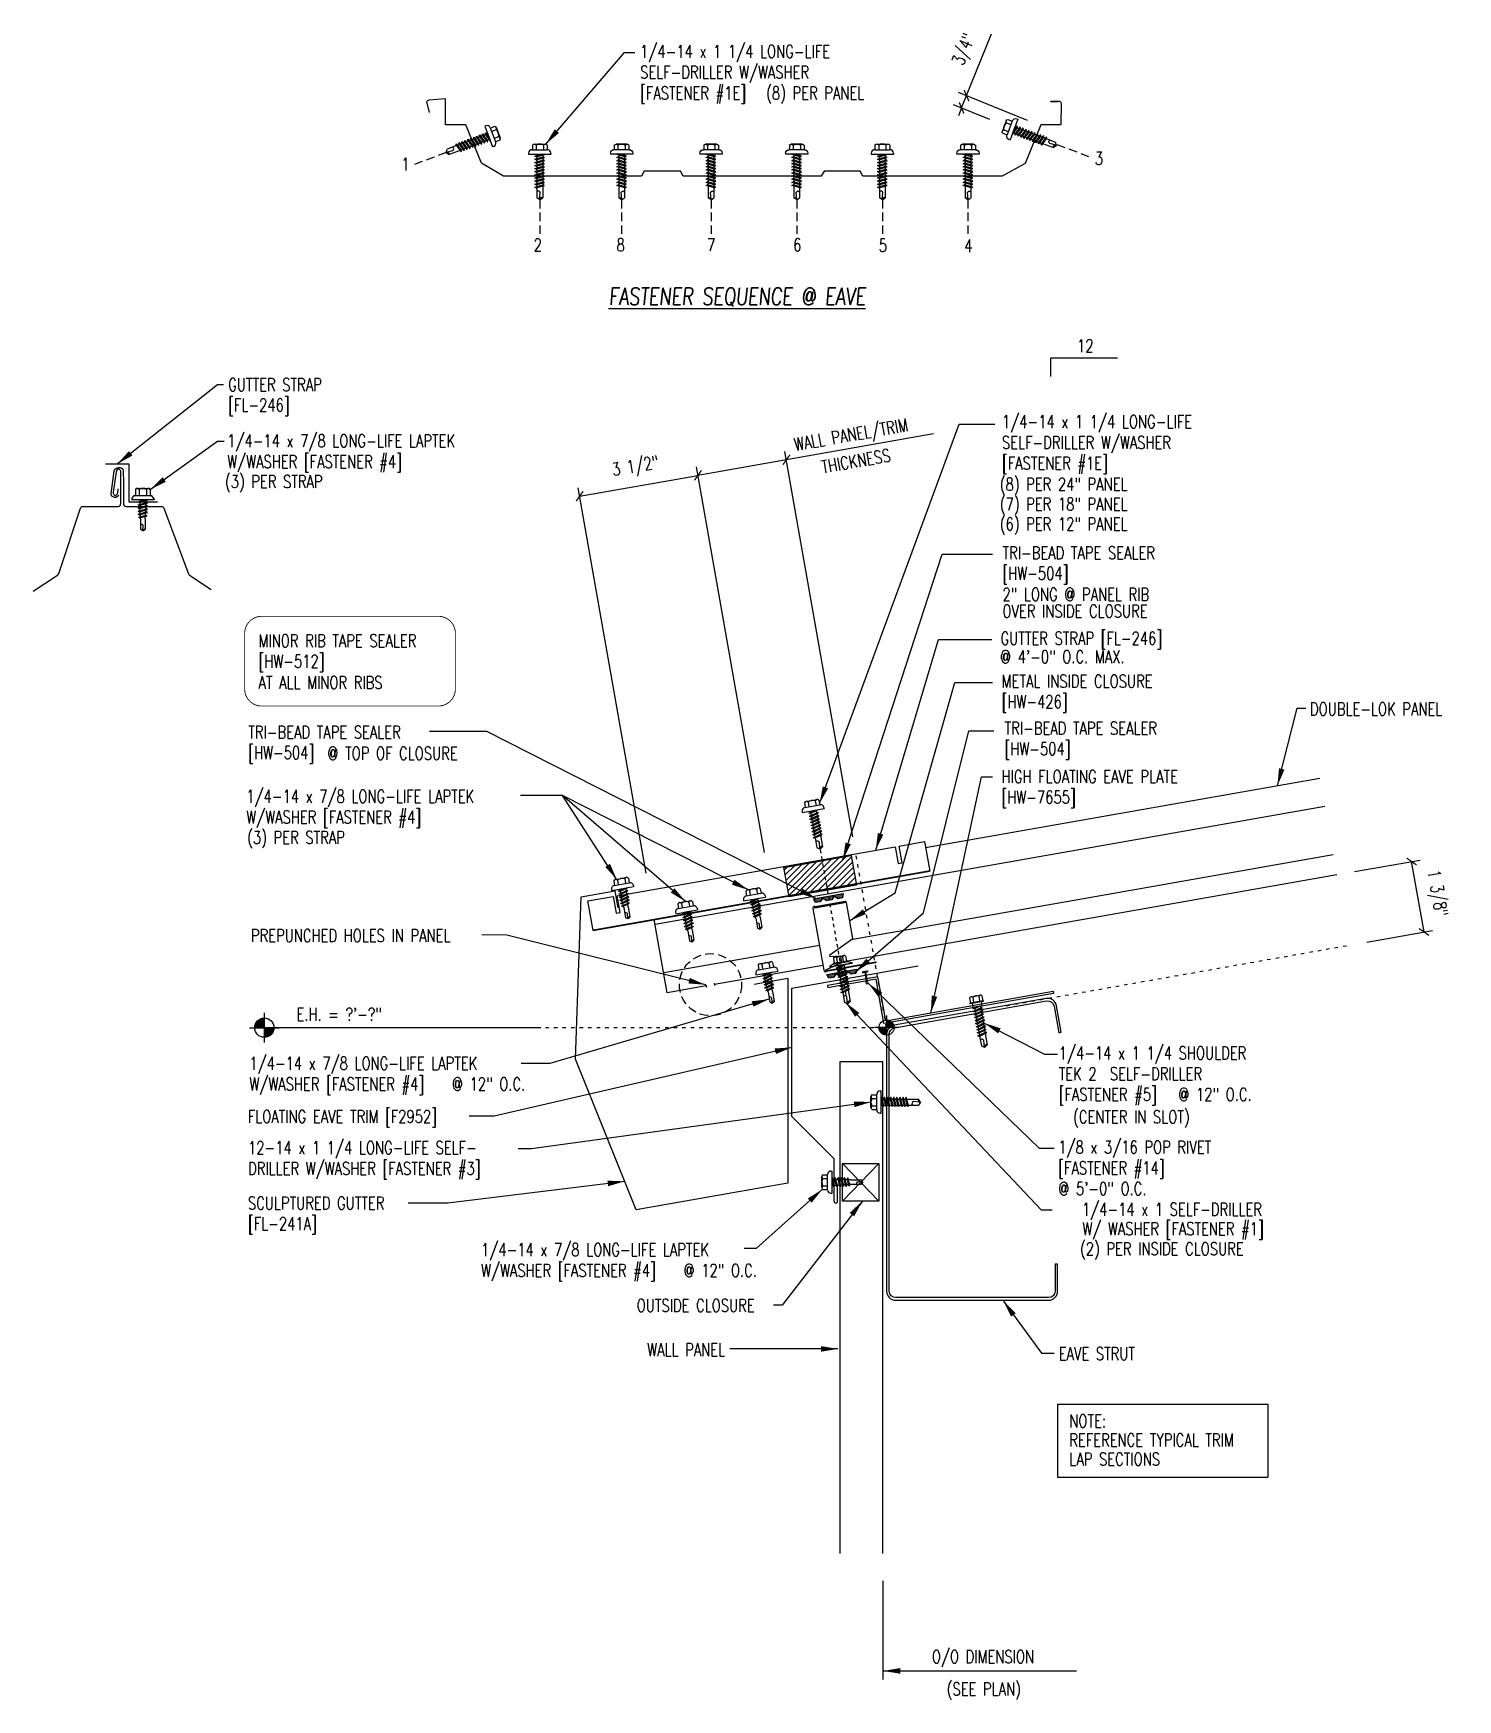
# Model space of a CAD drawing. Header units: inches. Extents: x 0.4 to 42, y 2 to 50.7.
import ezdxf
from ezdxf.enums import TextEntityAlignment as Align

# ---------------------------------------------------------------- set-up
doc = ezdxf.new("R2010")
doc.units = ezdxf.units.IN
doc.header["$MEASUREMENT"] = 0
for name, pattern in [('ACAD_ISO07W100', [3, 0, -3]), ('DASH3', [0.125, 0.0625, -0.0625]), ('HIDDEN', [0.375, 0.25, -0.125])]:
    doc.linetypes.add(name, pattern=pattern)
for name, color, linetype in [('ANNOBJ', 7, 'Continuous'), ('CLO', 3, 'Continuous'), ('DIM', 7, 'Continuous'), ('ELEV-MK', 3, 'Continuous'), ('FASTENER', 9, 'Continuous'), ('LABEL', 6, 'Continuous'), ('MARK', 1, 'Continuous'), ('PANEL', 11, 'Continuous'), ('PANEL-S', 11, 'Continuous'), ('SEALANT', 8, 'Continuous'), ('SECTION', 11, 'Continuous'), ('STLA', 12, 'Continuous'), ('STLB', 5, 'Continuous'), ('TAPE', 8, 'Continuous'), ('TEXT', 2, 'Continuous'), ('TRIM', 6, 'Continuous')]:
    doc.layers.add(name, color=color, linetype=linetype)
doc.styles.add('ARCHITEXT', font='ROMANS.shx', dxfattribs={"width": 0.8, "height": 0.375})
doc.styles.add('ROMAND', font='romand', dxfattribs={"height": 0.075})
doc.styles.add('TEXT1', font='ROMANS.shx', dxfattribs={"width": 0.75, "height": 0.375})
doc.dimstyles.new('DETAIL', dxfattribs={"dimscale": 4, "dimtxt": 0.09375, "dimasz": 0.0625, "dimexe": 0.0625, "dimexo": 0.125, "dimgap": 0.0625, "dimtad": 1, "dimdec": 4, "dimzin": 3, "dimdsep": 46, "dimlunit": 4, "dimtxsty": 'TEXT1', "dimblk": 'ARCHTICK', "dimcen": 0.0625, "dimclrd": 7, "dimclre": 7, "dimclrt": 2, "dimadec": 0, "dimazin": 0, "dimtfac": 0.59375, "dimtdec": 4, "dimtmove": 0, "dimatfit": 3, "dimfxl": 0, "dimfrac": 2, "dimtolj": 1, "dimtzin": 3, "dimarcsym": 0})
doc.dimstyles.new('DETAIL$7', dxfattribs={"dimscale": 4, "dimtxt": 0.09375, "dimasz": 0.125, "dimexe": 0.0625, "dimexo": 0.125, "dimgap": 0.0625, "dimtad": 1, "dimdec": 4, "dimzin": 3, "dimdsep": 46, "dimlunit": 4, "dimtxsty": 'TEXT1', "dimblk": 'ARCHTICK', "dimcen": 0.0625, "dimclrd": 7, "dimclre": 7, "dimclrt": 2, "dimadec": 0, "dimazin": 0, "dimtfac": 0.59375, "dimtdec": 4, "dimtmove": 0, "dimatfit": 3, "dimfxl": 0, "dimfrac": 2, "dimtolj": 1, "dimtzin": 3, "dimarcsym": 0})

msp = doc.modelspace()

# ---------------------------------------------------------------- texts
at = {"color": 2, "insert": (27.6326, 50.25272), "char_height": 0.375, "attachment_point": 5, "rotation": 67.971548, "style": 'TEXT1'}
msp.add_mtext('\\A1;3/4"', dxfattribs=at)
at = {"layer": 'TEXT', "style": 'TEXT1', "width": 0.75}
for s, p in [('1/4-14 x 1 1/4 LONG-LIFE', (18.12389, 50.02063)), ('SELF-DRILLER W/WASHER', (18.12389, 49.41348)), ('[FASTENER #1E]', (18.12389, 48.80634)), ('(8) PER PANEL', (21.81023, 48.80634)), ('GUTTER STRAP', (6.07685, 40.27861)), ('[FL-246]', (6.07685, 39.68031)), ('1/4-14 x 7/8 LONG-LIFE LAPTEK', (6.0479, 38.63342)), ('W/WASHER [FASTENER #4]', (6.0479, 38.02627)), ('(3) PER STRAP', (5.98246, 37.44273)), ('(8) PER 24" PANEL', (28.64271, 37.36603)), ('(7) PER 18" PANEL', (28.64271, 36.7844)), ('(6) PER 12" PANEL', (28.64271, 36.20278)), ('2" LONG @ PANEL RIB', (28.72053, 34.14457)), ('OVER INSIDE CLOSURE', (28.72053, 33.65528)), ('GUTTER STRAP [FL-246]', (28.66365, 32.85919)), ('@ 4\'-0" O.C. MAX.', (28.64992, 32.32056)), ('AT ALL MINOR RIBS', (6.96389, 31.56688, 0)), ('DOUBLE-LOK PANEL', (37.71459, 30.79088)), ('@ TOP OF CLOSURE', (8.97758, 29.49694)), ('(3) PER STRAP', (6.63217, 27.03739)), ('PREPUNCHED HOLES IN PANEL', (6.7424, 24.1683)), ('E.H. = ?\'-?"', (8.07582, 21.86568)), ('FLOATING EAVE TRIM [F2952]', (6.65027, 18.8773)), ('OUTSIDE CLOSURE', (18.02489, 13.35171)), ('EAVE STRUT', (30.36574, 11.94034))]:
    msp.add_text(s, height=0.375, dxfattribs=at).set_placement(p)
at = {"layer": 'TEXT', "color": 2, "width": 0.75}
for s, style, p in [('3', 'ARCHITEXT', (31.41971, 46.8937)), ('1', 'ARCHITEXT', (11.14235, 46.7244)), ('2', 'ARCHITEXT', (15.01155, 44.36318)), ('8', 'ARCHITEXT', (17.4365, 44.36318)), ('7', 'ARCHITEXT', (20.08043, 44.36318)), ('6', 'ARCHITEXT', (22.60091, 44.36318)), ('5', 'ARCHITEXT', (25.10396, 44.35016)), ('4', 'ARCHITEXT', (27.60451, 44.33714)), ('O/O DIMENSION', 'TEXT1', (26.6557, 3.08361)), ('(SEE PLAN)', 'TEXT1', (27.08965, 2.1372))]:
    msp.add_text(s, height=0.375, dxfattribs=dict(at, style=style)).set_placement(p)
at = {"layer": 'TEXT', "color": 2, "style": 'TEXT1', "width": 0.75}
for s, p in [('WALL PANEL/TRIM', (22.65942, 38.52749)), ('THICKNESS', (23.463, 37.86956))]:
    msp.add_text(s, height=0.375, rotation=10, dxfattribs=at).set_placement(p)
at = {"layer": 'TEXT', "style": 'TEXT1', "width": 0.75}
for s, p in [('(CENTER IN SLOT)', (34.196, 18.86636)), ('1/4-14 x 1 SELF-DRILLER', (36.31051, 16.16228)), ('W/ WASHER [FASTENER #1]', (36.36055, 15.59397)), ('(2) PER INSIDE CLOSURE', (35.77338, 15.00792)), ('WALL PANEL', (20.60863, 12.05812))]:
    msp.add_text(s, height=0.375, dxfattribs=at).set_placement(p, align=Align.RIGHT)

# ---------------------------------------------------------------- blocks, each defined once
blk = doc.blocks.new('MB_GSTRP')
at = {"layer": 'STLB'}
blk.add_lwpolyline([(0, -0.875), (0, 0), (0.75, 0), (0.75, -0.5), (0.875, -0.5), (0.875, 0), (9.125, 0), (9.125, -0.5), (9.25, -0.5), (9.25, 0), (10, 0), (10, -0.875)], dxfattribs=at)
at = {"layer": 'STLB', "const_width": 0.0478}
blk.add_lwpolyline([(10, -0.875), (0, -0.875)], dxfattribs=at)
blk = doc.blocks.new('MB_DW4')
at = {"layer": 'FASTENER'}
for p, q in [((-0.326, 0.071), (-0.326, 0.037)), ((-0.326, 0.037), (0.322, 0.037)), ((-0.226, 0.171), (0.214, 0.171)), ((-0.217, 0.305), (-0.217, 0.171)), ((-0.163, 0.337), (0.159, 0.337)), ((-0.141, -0.014), (0.037, 0.037)), ((-0.108, 0.305), (-0.108, 0.171)), ((-0.105, -0.034), (0.137, 0.035)), ((-0.088, 0.037), (-0.088, 0.001)), ((-0.088, 0.037), (0.085, 0.037)), ((0.085, 0.037), (0.134, 0.037)), ((0.085, 0.02), (0.085, -0.041)), ((0.105, 0.305), (0.105, 0.171)), ((0.137, 0.035), (0.134, 0.037)), ((0.214, 0.305), (0.214, 0.171)), ((0.322, 0.071), (0.322, 0.037)), ((-0.105, -0.034), (-0.141, -0.014)), ((-0.141, -0.105), (0.102, -0.036)), ((-0.105, -0.125), (-0.141, -0.105)), ((-0.141, -0.196), (0.102, -0.127)), ((-0.105, -0.216), (-0.141, -0.196)), ((-0.141, -0.287), (0.102, -0.217)), ((-0.105, -0.307), (-0.141, -0.287)), ((-0.141, -0.378), (0.102, -0.308)), ((-0.105, -0.398), (-0.141, -0.378)), ((-0.122, -0.463), (0.089, -0.403)), ((-0.086, -0.483), (-0.122, -0.463)), ((-0.105, -0.125), (0.137, -0.056)), ((-0.105, -0.216), (0.137, -0.147)), ((-0.105, -0.307), (0.137, -0.238)), ((-0.105, -0.398), (0.137, -0.328)), ((-0.088, -0.029), (-0.088, -0.09)), ((-0.088, -0.12), (-0.088, -0.181)), ((-0.084, -0.27), (-0.088, -0.211)), ((-0.086, -0.483), (0.124, -0.423)), ((-0.078, -0.36), (-0.082, -0.3)), ((-0.071, -0.449), (-0.075, -0.389)), ((-0.066, -0.516), (-0.069, -0.478)), ((0.063, -0.515), (0.068, -0.439)), ((0.071, -0.408), (0.075, -0.346)), ((0.077, -0.315), (0.082, -0.253)), ((0.084, -0.223), (0.085, -0.211)), ((0.085, -0.071), (0.085, -0.131)), ((0.085, -0.162), (0.085, -0.211)), ((0.124, -0.423), (0.089, -0.403)), ((0.137, -0.056), (0.102, -0.036)), ((0.137, -0.147), (0.102, -0.127)), ((0.137, -0.238), (0.102, -0.217)), ((0.137, -0.328), (0.102, -0.308)), ((-0.066, -0.516), (-0.066, -0.82)), ((-0.002, -0.866), (-0.066, -0.82)), ((-0.003, -0.854), (0.009, -0.714)), ((-0.002, -0.866), (0.063, -0.82)), ((0.063, -0.516), (0.063, -0.82))]:
    blk.add_line(p, q, dxfattribs=at)
for centre, radius, start, end in [((-0.226, 0.071), 0.1, 90, 180), ((-0.163, 0.274), 0.0628, 29.8754, 150.1246), ((-0.002, 0.141), 0.196, 56.9974, 123.0026), ((0.159, 0.274), 0.0628, 29.8754, 150.1246), ((0.222, 0.071), 0.1, 0, 90), ((-0.036, -0.723), 0.0461, 11.1445, 130.906), ((0.039, -0.855), 0.0422, 55.4585, 194.8454), ((0.073, -0.516), 0.01, 175.9484, 180)]:
    blk.add_arc(centre, radius, start, end, dxfattribs=at)
blk = doc.blocks.new('MB_DW3')
at = {"layer": 'FASTENER'}
for p, q in [((-0.324, 0.071), (-0.324, 0.037)), ((-0.324, 0.037), (0.324, 0.037)), ((-0.224, 0.171), (0.215, 0.171)), ((-0.215, 0.305), (-0.215, 0.171)), ((-0.161, 0.337), (0.161, 0.337)), ((-0.139, -0.016), (0.046, 0.037)), ((-0.107, 0.305), (-0.107, 0.171)), ((-0.104, -0.036), (0.139, 0.033)), ((-0.086, 0.037), (0.086, 0.037)), ((-0.086, 0.037), (-0.086, -0.001)), ((0.086, 0.037), (0.133, 0.037)), ((0.086, 0.018), (0.086, -0.042)), ((0.107, 0.305), (0.107, 0.171)), ((0.139, 0.033), (0.133, 0.037)), ((0.215, 0.305), (0.215, 0.171)), ((0.324, 0.071), (0.324, 0.037)), ((-0.104, -0.036), (-0.139, -0.016)), ((-0.139, -0.107), (0.104, -0.038)), ((-0.104, -0.127), (-0.139, -0.107)), ((-0.139, -0.198), (0.104, -0.128)), ((-0.104, -0.218), (-0.139, -0.198)), ((-0.139, -0.289), (0.104, -0.219)), ((-0.104, -0.309), (-0.139, -0.289)), ((-0.139, -0.38), (0.104, -0.31)), ((-0.104, -0.4), (-0.139, -0.38)), ((-0.139, -0.47), (0.104, -0.401)), ((-0.104, -0.491), (-0.139, -0.47)), ((-0.104, -0.127), (0.139, -0.058)), ((-0.104, -0.218), (0.139, -0.149)), ((-0.104, -0.309), (0.139, -0.239)), ((-0.104, -0.4), (0.139, -0.33)), ((-0.104, -0.491), (0.139, -0.421)), ((-0.086, -0.031), (-0.086, -0.092)), ((-0.086, -0.122), (-0.086, -0.183)), ((-0.086, -0.213), (-0.086, -0.274)), ((-0.086, -0.304), (-0.086, -0.364)), ((-0.086, -0.395), (-0.086, -0.455)), ((-0.086, -0.486), (-0.086, -0.546)), ((0.086, -0.073), (0.086, -0.133)), ((0.086, -0.164), (0.086, -0.224)), ((0.086, -0.255), (0.086, -0.315)), ((0.086, -0.345), (0.086, -0.406)), ((0.086, -0.436), (0.086, -0.497)), ((0.139, -0.058), (0.104, -0.038)), ((0.139, -0.149), (0.104, -0.128)), ((0.139, -0.239), (0.104, -0.219)), ((0.139, -0.33), (0.104, -0.31)), ((0.139, -0.421), (0.104, -0.401)), ((-0.139, -0.561), (0.104, -0.492)), ((-0.104, -0.581), (-0.139, -0.561)), ((-0.139, -0.652), (0.104, -0.583)), ((-0.104, -0.672), (-0.139, -0.652)), ((-0.139, -0.743), (0.104, -0.674)), ((-0.104, -0.763), (-0.139, -0.743)), ((-0.104, -0.581), (0.139, -0.512)), ((-0.104, -0.672), (0.139, -0.603)), ((-0.104, -0.763), (0.139, -0.694)), ((-0.086, -0.577), (-0.086, -0.637)), ((-0.086, -0.667), (-0.086, -0.728)), ((-0.086, -0.758), (-0.086, -1.05)), ((-0.002, -1.095), (0.014, -0.909)), ((0.086, -0.527), (0.086, -0.588)), ((0.086, -0.618), (0.086, -0.679)), ((0.086, -0.709), (0.086, -1.05)), ((0.139, -0.512), (0.104, -0.492)), ((0.139, -0.603), (0.104, -0.583)), ((0.139, -0.694), (0.104, -0.674)), ((0, -1.111), (-0.086, -1.05)), ((0, -1.111), (0.086, -1.05))]:
    blk.add_line(p, q, dxfattribs=at)
for centre, radius, start, end in [((-0.224, 0.071), 0.1, 90, 180), ((-0.161, 0.274), 0.0628, 29.8754, 150.1246), ((0, 0.141), 0.196, 56.9974, 123.0026), ((0.161, 0.274), 0.0628, 29.8754, 150.1246), ((0.224, 0.071), 0.1, 0, 90), ((-0.046, -0.921), 0.0615, 11.1445, 130.906), ((0.054, -1.097), 0.0563, 55.4585, 194.8454)]:
    blk.add_arc(centre, radius, start, end, dxfattribs=at)
blk = doc.blocks.new('_ArchTick')
at = {"color": 0, "linetype": 'ByBlock', "const_width": 0.15}
blk.add_lwpolyline([(-0.5, -0.5), (0.5, 0.5)], dxfattribs=at)
blk = doc.blocks.new('*D40')
at = {"layer": 'DEFPOINTS', "color": 0}
for p in [(19.816, 37.812), (21.847, 26.294), (18.387, 25.684)]:
    blk.add_point(p, dxfattribs=at)
at = {"layer": 'DIM', "color": 7, "lineweight": -2}
for p, q in [((21.76, 26.787), (19.773, 38.058)), ((16.356, 37.202), (19.816, 37.812)), ((18.3, 26.176), (16.312, 37.448))]:
    blk.add_line(p, q, dxfattribs=at)
at = {"layer": 'DIM', "color": 7, "lineweight": -2, "xscale": 0.25, "yscale": 0.25, "zscale": 0.25}
for p, rotation in [((19.816, 37.812), 10.00000000000033), ((16.356, 37.202), 190.0000000000004)]:
    blk.add_blockref('_ArchTick', p, dxfattribs=dict(at, rotation=rotation))
at = {"layer": 'DIM', "color": 2, "insert": (17.993, 38.034), "char_height": 0.375, "attachment_point": 5, "rotation": 10, "style": 'TEXT1'}
blk.add_mtext('\\A1;3 1/2"', dxfattribs=at)
blk = doc.blocks.new('MB_UDICM')
at = {"layer": 'CLO'}
blk.add_lwpolyline([(0, 1), (0, 0.06, 0.414337), (0.06, 0), (0.06, 0.06), (0.562, 0.187), (0.562, 0.375), (0.25, 0.413), (0.25, 0.476), (1, 0.828), (1, 1.89), (0.06, 1.89), (0.06, 1.95, 0.414214), (0, 1.89)], format="xyb", close=True, dxfattribs=at)
at = {"layer": 'CLO', "const_width": 0.0478}
for points in [[(0.06, 1.926), (1, 1.926)], [(0.06, 0.024), (1.56, 0.024)]]:
    blk.add_lwpolyline(points, dxfattribs=at)
blk = doc.blocks.new('*X4')
at = {"color": 0}
for p, q in [((-0.434, 0.135), (-0.434, 0.135)), ((-0.434, 0.123), (-0.434, 0.123)), ((-0.422, 0.141), (-0.422, 0.141)), ((-0.422, 0.129), (-0.422, 0.129)), ((-0.422, 0.117), (-0.422, 0.117)), ((-0.422, 0.105), (-0.422, 0.105)), ((-0.422, 0.094), (-0.422, 0.094)), ((-0.422, 0.082), (-0.422, 0.082)), ((-0.41, 0.135), (-0.41, 0.135)), ((-0.41, 0.123), (-0.41, 0.123)), ((-0.41, 0.111), (-0.41, 0.111)), ((-0.41, 0.1), (-0.41, 0.1)), ((-0.41, 0.088), (-0.41, 0.088)), ((-0.41, 0.076), (-0.41, 0.076)), ((-0.41, 0.064), (-0.41, 0.064)), ((-0.41, 0.053), (-0.41, 0.053)), ((-0.41, 0.041), (-0.41, 0.041)), ((-0.398, 0.141), (-0.398, 0.141)), ((-0.398, 0.129), (-0.398, 0.129)), ((-0.398, 0.117), (-0.398, 0.117)), ((-0.398, 0.105), (-0.398, 0.105)), ((-0.398, 0.094), (-0.398, 0.094)), ((-0.398, 0.082), (-0.398, 0.082)), ((-0.398, 0.07), (-0.398, 0.07)), ((-0.398, 0.059), (-0.398, 0.059)), ((-0.398, 0.047), (-0.398, 0.047)), ((-0.398, 0.035), (-0.398, 0.035)), ((-0.398, 0.023), (-0.398, 0.023)), ((-0.387, 0.135), (-0.387, 0.135)), ((-0.387, 0.123), (-0.387, 0.123)), ((-0.387, 0.111), (-0.387, 0.111)), ((-0.387, 0.1), (-0.387, 0.1)), ((-0.387, 0.088), (-0.387, 0.088)), ((-0.387, 0.076), (-0.387, 0.076)), ((-0.387, 0.064), (-0.387, 0.064)), ((-0.387, 0.053), (-0.387, 0.053)), ((-0.387, 0.041), (-0.387, 0.041)), ((-0.387, 0.029), (-0.387, 0.029)), ((-0.375, 0.141), (-0.375, 0.141)), ((-0.375, 0.129), (-0.375, 0.129)), ((-0.375, 0.117), (-0.375, 0.117)), ((-0.375, 0.105), (-0.375, 0.105)), ((-0.375, 0.094), (-0.375, 0.094)), ((-0.375, 0.082), (-0.375, 0.082)), ((-0.375, 0.07), (-0.375, 0.07)), ((-0.375, 0.059), (-0.375, 0.059)), ((-0.375, 0.047), (-0.375, 0.047)), ((-0.375, 0.035), (-0.375, 0.035)), ((-0.375, 0.023), (-0.375, 0.023)), ((-0.363, 0.135), (-0.363, 0.135)), ((-0.363, 0.123), (-0.363, 0.123)), ((-0.363, 0.111), (-0.363, 0.111)), ((-0.363, 0.1), (-0.363, 0.1)), ((-0.363, 0.088), (-0.363, 0.088)), ((-0.363, 0.076), (-0.363, 0.076)), ((-0.363, 0.064), (-0.363, 0.064)), ((-0.363, 0.053), (-0.363, 0.053)), ((-0.363, 0.041), (-0.363, 0.041)), ((-0.363, 0.029), (-0.363, 0.029)), ((-0.352, 0.141), (-0.352, 0.141)), ((-0.352, 0.129), (-0.352, 0.129)), ((-0.352, 0.117), (-0.352, 0.117)), ((-0.352, 0.105), (-0.352, 0.105)), ((-0.352, 0.094), (-0.352, 0.094)), ((-0.352, 0.082), (-0.352, 0.082)), ((-0.352, 0.07), (-0.352, 0.07)), ((-0.352, 0.059), (-0.352, 0.059)), ((-0.352, 0.047), (-0.352, 0.047)), ((-0.352, 0.035), (-0.352, 0.035)), ((-0.352, 0.023), (-0.352, 0.023)), ((-0.34, 0.135), (-0.34, 0.135)), ((-0.34, 0.123), (-0.34, 0.123)), ((-0.34, 0.111), (-0.34, 0.111)), ((-0.34, 0.1), (-0.34, 0.1)), ((-0.34, 0.088), (-0.34, 0.088)), ((-0.34, 0.076), (-0.34, 0.076)), ((-0.34, 0.064), (-0.34, 0.064)), ((-0.34, 0.053), (-0.34, 0.053)), ((-0.34, 0.041), (-0.34, 0.041)), ((-0.34, 0.029), (-0.34, 0.029)), ((-0.328, 0.141), (-0.328, 0.141)), ((-0.328, 0.129), (-0.328, 0.129)), ((-0.328, 0.117), (-0.328, 0.117)), ((-0.328, 0.105), (-0.328, 0.105)), ((-0.328, 0.094), (-0.328, 0.094)), ((-0.328, 0.082), (-0.328, 0.082)), ((-0.328, 0.07), (-0.328, 0.07)), ((-0.328, 0.059), (-0.328, 0.059)), ((-0.328, 0.047), (-0.328, 0.047)), ((-0.328, 0.035), (-0.328, 0.035)), ((-0.328, 0.023), (-0.328, 0.023)), ((-0.316, 0.135), (-0.316, 0.135)), ((-0.316, 0.123), (-0.316, 0.123)), ((-0.316, 0.111), (-0.316, 0.111)), ((-0.316, 0.1), (-0.316, 0.1)), ((-0.316, 0.088), (-0.316, 0.088)), ((-0.316, 0.076), (-0.316, 0.076)), ((-0.316, 0.064), (-0.316, 0.064)), ((-0.316, 0.053), (-0.316, 0.053)), ((-0.316, 0.041), (-0.316, 0.041)), ((-0.316, 0.029), (-0.316, 0.029)), ((-0.305, 0.141), (-0.305, 0.141)), ((-0.305, 0.129), (-0.305, 0.129)), ((-0.305, 0.117), (-0.305, 0.117)), ((-0.305, 0.105), (-0.305, 0.105)), ((-0.305, 0.094), (-0.305, 0.094)), ((-0.305, 0.082), (-0.305, 0.082)), ((-0.305, 0.07), (-0.305, 0.07)), ((-0.305, 0.059), (-0.305, 0.059)), ((-0.305, 0.047), (-0.305, 0.047)), ((-0.305, 0.035), (-0.305, 0.035)), ((-0.305, 0.023), (-0.305, 0.023)), ((-0.293, 0.135), (-0.293, 0.135)), ((-0.293, 0.123), (-0.293, 0.123)), ((-0.293, 0.111), (-0.293, 0.111)), ((-0.293, 0.1), (-0.293, 0.1)), ((-0.293, 0.088), (-0.293, 0.088)), ((-0.293, 0.076), (-0.293, 0.076)), ((-0.293, 0.064), (-0.293, 0.064)), ((-0.293, 0.053), (-0.293, 0.053)), ((-0.293, 0.041), (-0.293, 0.041)), ((-0.293, 0.029), (-0.293, 0.029)), ((-0.281, 0.141), (-0.281, 0.141)), ((-0.281, 0.129), (-0.281, 0.129)), ((-0.281, 0.117), (-0.281, 0.117)), ((-0.281, 0.105), (-0.281, 0.105)), ((-0.281, 0.094), (-0.281, 0.094)), ((-0.281, 0.082), (-0.281, 0.082)), ((-0.281, 0.07), (-0.281, 0.07)), ((-0.281, 0.059), (-0.281, 0.059)), ((-0.281, 0.047), (-0.281, 0.047)), ((-0.281, 0.035), (-0.281, 0.035)), ((-0.281, 0.023), (-0.281, 0.023)), ((-0.27, 0.135), (-0.27, 0.135)), ((-0.27, 0.123), (-0.27, 0.123)), ((-0.27, 0.111), (-0.27, 0.111)), ((-0.27, 0.1), (-0.27, 0.1)), ((-0.27, 0.088), (-0.27, 0.088)), ((-0.27, 0.076), (-0.27, 0.076)), ((-0.27, 0.064), (-0.27, 0.064)), ((-0.27, 0.053), (-0.27, 0.053)), ((-0.27, 0.041), (-0.27, 0.041)), ((-0.27, 0.029), (-0.27, 0.029)), ((-0.258, 0.141), (-0.258, 0.141)), ((-0.258, 0.129), (-0.258, 0.129)), ((-0.258, 0.117), (-0.258, 0.117)), ((-0.258, 0.105), (-0.258, 0.105)), ((-0.258, 0.094), (-0.258, 0.094)), ((-0.258, 0.082), (-0.258, 0.082)), ((-0.258, 0.07), (-0.258, 0.07)), ((-0.258, 0.059), (-0.258, 0.059)), ((-0.258, 0.047), (-0.258, 0.047)), ((-0.258, 0.035), (-0.258, 0.035)), ((-0.258, 0.023), (-0.258, 0.023)), ((-0.246, 0.135), (-0.246, 0.135)), ((-0.246, 0.123), (-0.246, 0.123)), ((-0.246, 0.111), (-0.246, 0.111)), ((-0.246, 0.1), (-0.246, 0.1)), ((-0.246, 0.088), (-0.246, 0.088)), ((-0.246, 0.076), (-0.246, 0.076)), ((-0.246, 0.064), (-0.246, 0.064)), ((-0.246, 0.053), (-0.246, 0.053)), ((-0.246, 0.041), (-0.246, 0.041)), ((-0.234, 0.141), (-0.234, 0.141)), ((-0.234, 0.129), (-0.234, 0.129)), ((-0.234, 0.117), (-0.234, 0.117)), ((-0.234, 0.105), (-0.234, 0.105)), ((-0.234, 0.094), (-0.234, 0.094)), ((-0.234, 0.082), (-0.234, 0.082)), ((-0.234, 0.07), (-0.234, 0.07)), ((-0.234, 0.059), (-0.234, 0.059)), ((-0.234, 0.047), (-0.234, 0.047)), ((-0.223, 0.135), (-0.223, 0.135)), ((-0.223, 0.123), (-0.223, 0.123)), ((-0.223, 0.111), (-0.223, 0.111)), ((-0.223, 0.1), (-0.223, 0.1)), ((-0.223, 0.088), (-0.223, 0.088)), ((-0.223, 0.076), (-0.223, 0.076)), ((-0.223, 0.064), (-0.223, 0.064)), ((-0.211, 0.141), (-0.211, 0.141)), ((-0.211, 0.129), (-0.211, 0.129)), ((-0.211, 0.117), (-0.211, 0.117)), ((-0.211, 0.105), (-0.211, 0.105)), ((-0.211, 0.094), (-0.211, 0.094)), ((-0.211, 0.082), (-0.211, 0.082)), ((-0.211, 0.07), (-0.211, 0.07)), ((-0.199, 0.135), (-0.199, 0.135)), ((-0.199, 0.123), (-0.199, 0.123)), ((-0.199, 0.111), (-0.199, 0.111)), ((-0.199, 0.1), (-0.199, 0.1)), ((-0.199, 0.088), (-0.199, 0.088)), ((-0.188, 0.141), (-0.188, 0.141)), ((-0.188, 0.129), (-0.188, 0.129)), ((-0.188, 0.117), (-0.188, 0.117)), ((-0.188, 0.105), (-0.188, 0.105)), ((-0.188, 0.094), (-0.188, 0.094)), ((-0.176, 0.135), (-0.176, 0.135)), ((-0.176, 0.123), (-0.176, 0.123)), ((-0.176, 0.111), (-0.176, 0.111)), ((-0.164, 0.141), (-0.164, 0.141)), ((-0.164, 0.129), (-0.164, 0.129)), ((-0.164, 0.117), (-0.164, 0.117)), ((-0.164, 0.105), (-0.164, 0.105)), ((-0.152, 0.135), (-0.152, 0.135)), ((-0.152, 0.123), (-0.152, 0.123)), ((-0.152, 0.111), (-0.152, 0.111)), ((-0.152, 0.1), (-0.152, 0.1)), ((-0.141, 0.141), (-0.141, 0.141)), ((-0.141, 0.129), (-0.141, 0.129)), ((-0.141, 0.117), (-0.141, 0.117)), ((-0.141, 0.105), (-0.141, 0.105)), ((-0.141, 0.094), (-0.141, 0.094)), ((-0.141, 0.082), (-0.141, 0.082)), ((-0.129, 0.135), (-0.129, 0.135)), ((-0.129, 0.123), (-0.129, 0.123)), ((-0.129, 0.111), (-0.129, 0.111)), ((-0.129, 0.1), (-0.129, 0.1)), ((-0.129, 0.088), (-0.129, 0.088)), ((-0.129, 0.076), (-0.129, 0.076)), ((-0.117, 0.141), (-0.117, 0.141)), ((-0.117, 0.129), (-0.117, 0.129)), ((-0.117, 0.117), (-0.117, 0.117)), ((-0.117, 0.105), (-0.117, 0.105)), ((-0.117, 0.094), (-0.117, 0.094)), ((-0.117, 0.082), (-0.117, 0.082)), ((-0.117, 0.07), (-0.117, 0.07)), ((-0.117, 0.059), (-0.117, 0.059)), ((-0.105, 0.135), (-0.105, 0.135)), ((-0.105, 0.123), (-0.105, 0.123)), ((-0.105, 0.111), (-0.105, 0.111)), ((-0.105, 0.1), (-0.105, 0.1)), ((-0.105, 0.088), (-0.105, 0.088)), ((-0.105, 0.076), (-0.105, 0.076)), ((-0.105, 0.064), (-0.105, 0.064)), ((-0.105, 0.053), (-0.105, 0.053)), ((-0.094, 0.141), (-0.094, 0.141)), ((-0.094, 0.129), (-0.094, 0.129)), ((-0.094, 0.117), (-0.094, 0.117)), ((-0.094, 0.105), (-0.094, 0.105)), ((-0.094, 0.094), (-0.094, 0.094)), ((-0.094, 0.082), (-0.094, 0.082)), ((-0.094, 0.07), (-0.094, 0.07)), ((-0.094, 0.059), (-0.094, 0.059)), ((-0.094, 0.047), (-0.094, 0.047)), ((-0.094, 0.035), (-0.094, 0.035)), ((-0.082, 0.135), (-0.082, 0.135)), ((-0.082, 0.123), (-0.082, 0.123)), ((-0.082, 0.111), (-0.082, 0.111)), ((-0.082, 0.1), (-0.082, 0.1)), ((-0.082, 0.088), (-0.082, 0.088)), ((-0.082, 0.076), (-0.082, 0.076)), ((-0.082, 0.064), (-0.082, 0.064)), ((-0.082, 0.053), (-0.082, 0.053)), ((-0.082, 0.041), (-0.082, 0.041)), ((-0.082, 0.029), (-0.082, 0.029)), ((-0.07, 0.141), (-0.07, 0.141)), ((-0.07, 0.129), (-0.07, 0.129)), ((-0.07, 0.117), (-0.07, 0.117)), ((-0.07, 0.105), (-0.07, 0.105)), ((-0.07, 0.094), (-0.07, 0.094)), ((-0.07, 0.082), (-0.07, 0.082)), ((-0.07, 0.07), (-0.07, 0.07)), ((-0.07, 0.059), (-0.07, 0.059)), ((-0.07, 0.047), (-0.07, 0.047)), ((-0.07, 0.035), (-0.07, 0.035)), ((-0.07, 0.023), (-0.07, 0.023)), ((-0.059, 0.135), (-0.059, 0.135)), ((-0.059, 0.123), (-0.059, 0.123)), ((-0.059, 0.111), (-0.059, 0.111)), ((-0.059, 0.1), (-0.059, 0.1)), ((-0.059, 0.088), (-0.059, 0.088)), ((-0.059, 0.076), (-0.059, 0.076)), ((-0.059, 0.064), (-0.059, 0.064)), ((-0.059, 0.053), (-0.059, 0.053)), ((-0.059, 0.041), (-0.059, 0.041)), ((-0.059, 0.029), (-0.059, 0.029)), ((-0.047, 0.141), (-0.047, 0.141)), ((-0.047, 0.129), (-0.047, 0.129)), ((-0.047, 0.117), (-0.047, 0.117)), ((-0.047, 0.105), (-0.047, 0.105)), ((-0.047, 0.094), (-0.047, 0.094)), ((-0.047, 0.082), (-0.047, 0.082)), ((-0.047, 0.07), (-0.047, 0.07)), ((-0.047, 0.059), (-0.047, 0.059)), ((-0.047, 0.047), (-0.047, 0.047)), ((-0.047, 0.035), (-0.047, 0.035)), ((-0.047, 0.023), (-0.047, 0.023)), ((-0.035, 0.135), (-0.035, 0.135)), ((-0.035, 0.123), (-0.035, 0.123)), ((-0.035, 0.111), (-0.035, 0.111)), ((-0.035, 0.1), (-0.035, 0.1)), ((-0.035, 0.088), (-0.035, 0.088)), ((-0.035, 0.076), (-0.035, 0.076)), ((-0.035, 0.064), (-0.035, 0.064)), ((-0.035, 0.053), (-0.035, 0.053)), ((-0.035, 0.041), (-0.035, 0.041)), ((-0.035, 0.029), (-0.035, 0.029)), ((-0.023, 0.141), (-0.023, 0.141)), ((-0.023, 0.129), (-0.023, 0.129)), ((-0.023, 0.117), (-0.023, 0.117)), ((-0.023, 0.105), (-0.023, 0.105)), ((-0.023, 0.094), (-0.023, 0.094)), ((-0.023, 0.082), (-0.023, 0.082)), ((-0.023, 0.07), (-0.023, 0.07)), ((-0.023, 0.059), (-0.023, 0.059)), ((-0.023, 0.047), (-0.023, 0.047)), ((-0.023, 0.035), (-0.023, 0.035)), ((-0.023, 0.023), (-0.023, 0.023)), ((-0.012, 0.135), (-0.012, 0.135)), ((-0.012, 0.123), (-0.012, 0.123)), ((-0.012, 0.111), (-0.012, 0.111)), ((-0.012, 0.1), (-0.012, 0.1)), ((-0.012, 0.088), (-0.012, 0.088)), ((-0.012, 0.076), (-0.012, 0.076)), ((-0.012, 0.064), (-0.012, 0.064)), ((-0.012, 0.053), (-0.012, 0.053)), ((-0.012, 0.041), (-0.012, 0.041)), ((-0.012, 0.029), (-0.012, 0.029)), ((0, 0.141), (0, 0.141)), ((0, 0.129), (0, 0.129)), ((0, 0.117), (0, 0.117)), ((0, 0.105), (0, 0.105)), ((0, 0.094), (0, 0.094)), ((0, 0.082), (0, 0.082)), ((0, 0.07), (0, 0.07)), ((0, 0.059), (0, 0.059)), ((0, 0.047), (0, 0.047)), ((0, 0.035), (0, 0.035)), ((0, 0.023), (0, 0.023)), ((0.012, 0.135), (0.012, 0.135)), ((0.012, 0.123), (0.012, 0.123)), ((0.012, 0.111), (0.012, 0.111)), ((0.012, 0.1), (0.012, 0.1)), ((0.012, 0.088), (0.012, 0.088)), ((0.012, 0.076), (0.012, 0.076)), ((0.012, 0.064), (0.012, 0.064)), ((0.012, 0.053), (0.012, 0.053)), ((0.012, 0.041), (0.012, 0.041)), ((0.012, 0.029), (0.012, 0.029)), ((0.023, 0.141), (0.023, 0.141)), ((0.023, 0.129), (0.023, 0.129)), ((0.023, 0.117), (0.023, 0.117)), ((0.023, 0.105), (0.023, 0.105)), ((0.023, 0.094), (0.023, 0.094)), ((0.023, 0.082), (0.023, 0.082)), ((0.023, 0.07), (0.023, 0.07)), ((0.023, 0.059), (0.023, 0.059)), ((0.023, 0.047), (0.023, 0.047)), ((0.023, 0.035), (0.023, 0.035)), ((0.023, 0.023), (0.023, 0.023)), ((0.035, 0.135), (0.035, 0.135)), ((0.035, 0.123), (0.035, 0.123)), ((0.035, 0.111), (0.035, 0.111)), ((0.035, 0.1), (0.035, 0.1)), ((0.035, 0.088), (0.035, 0.088)), ((0.035, 0.076), (0.035, 0.076)), ((0.035, 0.064), (0.035, 0.064)), ((0.035, 0.053), (0.035, 0.053)), ((0.035, 0.041), (0.035, 0.041)), ((0.035, 0.029), (0.035, 0.029)), ((0.047, 0.141), (0.047, 0.141)), ((0.047, 0.129), (0.047, 0.129)), ((0.047, 0.117), (0.047, 0.117)), ((0.047, 0.105), (0.047, 0.105)), ((0.047, 0.094), (0.047, 0.094)), ((0.047, 0.082), (0.047, 0.082)), ((0.047, 0.07), (0.047, 0.07)), ((0.047, 0.059), (0.047, 0.059)), ((0.047, 0.047), (0.047, 0.047)), ((0.047, 0.035), (0.047, 0.035)), ((0.047, 0.023), (0.047, 0.023)), ((0.059, 0.135), (0.059, 0.135)), ((0.059, 0.123), (0.059, 0.123)), ((0.059, 0.111), (0.059, 0.111)), ((0.059, 0.1), (0.059, 0.1)), ((0.059, 0.088), (0.059, 0.088)), ((0.059, 0.076), (0.059, 0.076)), ((0.059, 0.064), (0.059, 0.064)), ((0.059, 0.053), (0.059, 0.053)), ((0.059, 0.041), (0.059, 0.041)), ((0.059, 0.029), (0.059, 0.029)), ((0.07, 0.141), (0.07, 0.141)), ((0.07, 0.129), (0.07, 0.129)), ((0.07, 0.117), (0.07, 0.117)), ((0.07, 0.105), (0.07, 0.105)), ((0.07, 0.094), (0.07, 0.094)), ((0.07, 0.082), (0.07, 0.082)), ((0.07, 0.07), (0.07, 0.07)), ((0.07, 0.059), (0.07, 0.059)), ((0.07, 0.047), (0.07, 0.047)), ((0.07, 0.035), (0.07, 0.035)), ((0.07, 0.023), (0.07, 0.023)), ((0.082, 0.135), (0.082, 0.135)), ((0.082, 0.123), (0.082, 0.123)), ((0.082, 0.111), (0.082, 0.111)), ((0.082, 0.1), (0.082, 0.1)), ((0.082, 0.088), (0.082, 0.088)), ((0.082, 0.076), (0.082, 0.076)), ((0.082, 0.064), (0.082, 0.064)), ((0.082, 0.053), (0.082, 0.053)), ((0.082, 0.041), (0.082, 0.041)), ((0.082, 0.029), (0.082, 0.029)), ((0.094, 0.141), (0.094, 0.141)), ((0.094, 0.129), (0.094, 0.129)), ((0.094, 0.117), (0.094, 0.117)), ((0.094, 0.105), (0.094, 0.105)), ((0.094, 0.094), (0.094, 0.094)), ((0.094, 0.082), (0.094, 0.082)), ((0.094, 0.07), (0.094, 0.07)), ((0.094, 0.059), (0.094, 0.059)), ((0.094, 0.047), (0.094, 0.047)), ((0.094, 0.035), (0.094, 0.035)), ((0.105, 0.135), (0.105, 0.135)), ((0.105, 0.123), (0.105, 0.123)), ((0.105, 0.111), (0.105, 0.111)), ((0.105, 0.1), (0.105, 0.1)), ((0.105, 0.088), (0.105, 0.088)), ((0.105, 0.076), (0.105, 0.076)), ((0.105, 0.064), (0.105, 0.064)), ((0.105, 0.053), (0.105, 0.053)), ((0.117, 0.141), (0.117, 0.141)), ((0.117, 0.129), (0.117, 0.129)), ((0.117, 0.117), (0.117, 0.117)), ((0.117, 0.105), (0.117, 0.105)), ((0.117, 0.094), (0.117, 0.094)), ((0.117, 0.082), (0.117, 0.082)), ((0.117, 0.07), (0.117, 0.07)), ((0.117, 0.059), (0.117, 0.059)), ((0.129, 0.135), (0.129, 0.135)), ((0.129, 0.123), (0.129, 0.123)), ((0.129, 0.111), (0.129, 0.111)), ((0.129, 0.1), (0.129, 0.1)), ((0.129, 0.088), (0.129, 0.088)), ((0.129, 0.076), (0.129, 0.076)), ((0.141, 0.141), (0.141, 0.141)), ((0.141, 0.129), (0.141, 0.129)), ((0.141, 0.117), (0.141, 0.117)), ((0.141, 0.105), (0.141, 0.105)), ((0.141, 0.094), (0.141, 0.094)), ((0.141, 0.082), (0.141, 0.082)), ((0.152, 0.135), (0.152, 0.135)), ((0.152, 0.123), (0.152, 0.123)), ((0.152, 0.111), (0.152, 0.111)), ((0.152, 0.1), (0.152, 0.1)), ((0.164, 0.141), (0.164, 0.141)), ((0.164, 0.129), (0.164, 0.129)), ((0.164, 0.117), (0.164, 0.117)), ((0.164, 0.105), (0.164, 0.105)), ((0.176, 0.135), (0.176, 0.135)), ((0.176, 0.123), (0.176, 0.123)), ((0.176, 0.111), (0.176, 0.111)), ((0.188, 0.141), (0.188, 0.141)), ((0.188, 0.129), (0.188, 0.129)), ((0.188, 0.117), (0.188, 0.117)), ((0.188, 0.105), (0.188, 0.105)), ((0.188, 0.094), (0.188, 0.094)), ((0.199, 0.135), (0.199, 0.135)), ((0.199, 0.123), (0.199, 0.123)), ((0.199, 0.111), (0.199, 0.111)), ((0.199, 0.1), (0.199, 0.1)), ((0.199, 0.088), (0.199, 0.088)), ((0.211, 0.141), (0.211, 0.141)), ((0.211, 0.129), (0.211, 0.129)), ((0.211, 0.117), (0.211, 0.117)), ((0.211, 0.105), (0.211, 0.105)), ((0.211, 0.094), (0.211, 0.094)), ((0.211, 0.082), (0.211, 0.082)), ((0.211, 0.07), (0.211, 0.07)), ((0.223, 0.135), (0.223, 0.135)), ((0.223, 0.123), (0.223, 0.123)), ((0.223, 0.111), (0.223, 0.111)), ((0.223, 0.1), (0.223, 0.1)), ((0.223, 0.088), (0.223, 0.088)), ((0.223, 0.076), (0.223, 0.076)), ((0.223, 0.064), (0.223, 0.064)), ((0.234, 0.141), (0.234, 0.141)), ((0.234, 0.129), (0.234, 0.129)), ((0.234, 0.117), (0.234, 0.117)), ((0.234, 0.105), (0.234, 0.105)), ((0.234, 0.094), (0.234, 0.094)), ((0.234, 0.082), (0.234, 0.082)), ((0.234, 0.07), (0.234, 0.07)), ((0.234, 0.059), (0.234, 0.059)), ((0.234, 0.047), (0.234, 0.047)), ((0.246, 0.135), (0.246, 0.135)), ((0.246, 0.123), (0.246, 0.123)), ((0.246, 0.111), (0.246, 0.111)), ((0.246, 0.1), (0.246, 0.1)), ((0.246, 0.088), (0.246, 0.088)), ((0.246, 0.076), (0.246, 0.076)), ((0.246, 0.064), (0.246, 0.064)), ((0.246, 0.053), (0.246, 0.053)), ((0.246, 0.041), (0.246, 0.041)), ((0.258, 0.141), (0.258, 0.141)), ((0.258, 0.129), (0.258, 0.129)), ((0.258, 0.117), (0.258, 0.117)), ((0.258, 0.105), (0.258, 0.105)), ((0.258, 0.094), (0.258, 0.094)), ((0.258, 0.082), (0.258, 0.082)), ((0.258, 0.07), (0.258, 0.07)), ((0.258, 0.059), (0.258, 0.059)), ((0.258, 0.047), (0.258, 0.047)), ((0.258, 0.035), (0.258, 0.035)), ((0.258, 0.023), (0.258, 0.023)), ((0.27, 0.135), (0.27, 0.135)), ((0.27, 0.123), (0.27, 0.123)), ((0.27, 0.111), (0.27, 0.111)), ((0.27, 0.1), (0.27, 0.1)), ((0.27, 0.088), (0.27, 0.088)), ((0.27, 0.076), (0.27, 0.076)), ((0.27, 0.064), (0.27, 0.064)), ((0.27, 0.053), (0.27, 0.053)), ((0.27, 0.041), (0.27, 0.041)), ((0.27, 0.029), (0.27, 0.029)), ((0.281, 0.141), (0.281, 0.141)), ((0.281, 0.129), (0.281, 0.129)), ((0.281, 0.117), (0.281, 0.117)), ((0.281, 0.105), (0.281, 0.105)), ((0.281, 0.094), (0.281, 0.094)), ((0.281, 0.082), (0.281, 0.082)), ((0.281, 0.07), (0.281, 0.07)), ((0.281, 0.059), (0.281, 0.059)), ((0.281, 0.047), (0.281, 0.047)), ((0.281, 0.035), (0.281, 0.035)), ((0.281, 0.023), (0.281, 0.023)), ((0.293, 0.135), (0.293, 0.135)), ((0.293, 0.123), (0.293, 0.123)), ((0.293, 0.111), (0.293, 0.111)), ((0.293, 0.1), (0.293, 0.1)), ((0.293, 0.088), (0.293, 0.088)), ((0.293, 0.076), (0.293, 0.076)), ((0.293, 0.064), (0.293, 0.064)), ((0.293, 0.053), (0.293, 0.053)), ((0.293, 0.041), (0.293, 0.041)), ((0.293, 0.029), (0.293, 0.029)), ((0.305, 0.141), (0.305, 0.141)), ((0.305, 0.129), (0.305, 0.129)), ((0.305, 0.117), (0.305, 0.117)), ((0.305, 0.105), (0.305, 0.105)), ((0.305, 0.094), (0.305, 0.094)), ((0.305, 0.082), (0.305, 0.082)), ((0.305, 0.07), (0.305, 0.07)), ((0.305, 0.059), (0.305, 0.059)), ((0.305, 0.047), (0.305, 0.047)), ((0.305, 0.035), (0.305, 0.035)), ((0.305, 0.023), (0.305, 0.023)), ((0.316, 0.135), (0.316, 0.135)), ((0.316, 0.123), (0.316, 0.123)), ((0.316, 0.111), (0.316, 0.111)), ((0.316, 0.1), (0.316, 0.1)), ((0.316, 0.088), (0.316, 0.088)), ((0.316, 0.076), (0.316, 0.076)), ((0.316, 0.064), (0.316, 0.064)), ((0.316, 0.053), (0.316, 0.053)), ((0.316, 0.041), (0.316, 0.041)), ((0.316, 0.029), (0.316, 0.029)), ((0.328, 0.141), (0.328, 0.141)), ((0.328, 0.129), (0.328, 0.129)), ((0.328, 0.117), (0.328, 0.117)), ((0.328, 0.105), (0.328, 0.105)), ((0.328, 0.094), (0.328, 0.094)), ((0.328, 0.082), (0.328, 0.082)), ((0.328, 0.07), (0.328, 0.07)), ((0.328, 0.059), (0.328, 0.059)), ((0.328, 0.047), (0.328, 0.047)), ((0.328, 0.035), (0.328, 0.035)), ((0.328, 0.023), (0.328, 0.023)), ((0.34, 0.135), (0.34, 0.135)), ((0.34, 0.123), (0.34, 0.123)), ((0.34, 0.111), (0.34, 0.111)), ((0.34, 0.1), (0.34, 0.1)), ((0.34, 0.088), (0.34, 0.088)), ((0.34, 0.076), (0.34, 0.076)), ((0.34, 0.064), (0.34, 0.064)), ((0.34, 0.053), (0.34, 0.053)), ((0.34, 0.041), (0.34, 0.041)), ((0.34, 0.029), (0.34, 0.029)), ((0.352, 0.141), (0.352, 0.141)), ((0.352, 0.129), (0.352, 0.129)), ((0.352, 0.117), (0.352, 0.117)), ((0.352, 0.105), (0.352, 0.105)), ((0.352, 0.094), (0.352, 0.094)), ((0.352, 0.082), (0.352, 0.082)), ((0.352, 0.07), (0.352, 0.07)), ((0.352, 0.059), (0.352, 0.059)), ((0.352, 0.047), (0.352, 0.047)), ((0.352, 0.035), (0.352, 0.035)), ((0.352, 0.023), (0.352, 0.023)), ((0.363, 0.135), (0.363, 0.135)), ((0.363, 0.123), (0.363, 0.123)), ((0.363, 0.111), (0.363, 0.111)), ((0.363, 0.1), (0.363, 0.1)), ((0.363, 0.088), (0.363, 0.088)), ((0.363, 0.076), (0.363, 0.076)), ((0.363, 0.064), (0.363, 0.064)), ((0.363, 0.053), (0.363, 0.053)), ((0.363, 0.041), (0.363, 0.041)), ((0.363, 0.029), (0.363, 0.029)), ((0.375, 0.141), (0.375, 0.141)), ((0.375, 0.129), (0.375, 0.129)), ((0.375, 0.117), (0.375, 0.117)), ((0.375, 0.105), (0.375, 0.105)), ((0.375, 0.094), (0.375, 0.094)), ((0.375, 0.082), (0.375, 0.082)), ((0.375, 0.07), (0.375, 0.07)), ((0.375, 0.059), (0.375, 0.059)), ((0.375, 0.047), (0.375, 0.047)), ((0.375, 0.035), (0.375, 0.035)), ((0.375, 0.023), (0.375, 0.023)), ((0.387, 0.135), (0.387, 0.135)), ((0.387, 0.123), (0.387, 0.123)), ((0.387, 0.111), (0.387, 0.111)), ((0.387, 0.1), (0.387, 0.1)), ((0.387, 0.088), (0.387, 0.088)), ((0.387, 0.076), (0.387, 0.076)), ((0.387, 0.064), (0.387, 0.064)), ((0.387, 0.053), (0.387, 0.053)), ((0.387, 0.041), (0.387, 0.041)), ((0.387, 0.029), (0.387, 0.029)), ((0.398, 0.141), (0.398, 0.141)), ((0.398, 0.129), (0.398, 0.129)), ((0.398, 0.117), (0.398, 0.117)), ((0.398, 0.105), (0.398, 0.105)), ((0.398, 0.094), (0.398, 0.094)), ((0.398, 0.082), (0.398, 0.082)), ((0.398, 0.07), (0.398, 0.07)), ((0.398, 0.059), (0.398, 0.059)), ((0.398, 0.047), (0.398, 0.047)), ((0.398, 0.035), (0.398, 0.035)), ((0.398, 0.023), (0.398, 0.023)), ((0.41, 0.135), (0.41, 0.135)), ((0.41, 0.123), (0.41, 0.123)), ((0.41, 0.111), (0.41, 0.111)), ((0.41, 0.1), (0.41, 0.1)), ((0.41, 0.088), (0.41, 0.088)), ((0.41, 0.076), (0.41, 0.076)), ((0.41, 0.064), (0.41, 0.064)), ((0.41, 0.053), (0.41, 0.053)), ((0.41, 0.041), (0.41, 0.041)), ((0.422, 0.141), (0.422, 0.141)), ((0.422, 0.129), (0.422, 0.129)), ((0.422, 0.117), (0.422, 0.117)), ((0.422, 0.105), (0.422, 0.105)), ((0.422, 0.094), (0.422, 0.094)), ((0.422, 0.082), (0.422, 0.082)), ((0.434, 0.135), (0.434, 0.135)), ((0.434, 0.123), (0.434, 0.123))]:
    blk.add_line(p, q, dxfattribs=at)
blk = doc.blocks.new('MB_DBTAP')
at = {"layer": 'TAPE', "color": 9}
blk.add_lwpolyline([(-0.403, 0.018), (-0.442, 0.141), (0.442, 0.141), (0.403, 0.018), (0.26, 0.018), (0.17, 0.109), (0.079, 0.018), (0, 0.018), (-0.079, 0.018), (-0.17, 0.109), (-0.26, 0.018)], close=True, dxfattribs=at)
at = {"layer": 'TAPE', "color": 251}
blk.add_blockref('*X4', (0, 0), dxfattribs=at)
blk = doc.blocks.new('MB_DW1')
at = {"layer": 'FASTENER'}
for p, q in [((-0.217, 0.114), (-0.326, 0.059)), ((-0.326, 0.059), (-0.326, 0.049)), ((-0.326, 0.049), (0.326, 0.049)), ((-0.217, 0.114), (0.217, 0.114)), ((-0.193, 0.137), (0.193, 0.137)), ((-0.193, 0.119), (0.193, 0.119)), ((-0.181, 0.276), (-0.181, 0.137)), ((-0.181, 0.137), (0.181, 0.137)), ((-0.139, -0.016), (0.046, 0.037)), ((-0.135, 0.302), (0.135, 0.302)), ((-0.104, -0.036), (0.139, 0.033)), ((-0.089, 0.276), (-0.089, 0.137)), ((-0.086, 0.037), (-0.086, -0.001)), ((-0.086, 0.037), (0.086, 0.037)), ((0.086, 0.037), (0.133, 0.037)), ((0.086, 0.018), (0.086, -0.042)), ((0.089, 0.276), (0.089, 0.137)), ((0.139, 0.033), (0.133, 0.037)), ((0.181, 0.276), (0.181, 0.137)), ((0.217, 0.114), (0.326, 0.059)), ((0.326, 0.059), (0.326, 0.049)), ((-0.104, -0.036), (-0.139, -0.016)), ((-0.139, -0.107), (0.104, -0.038)), ((-0.104, -0.127), (-0.139, -0.107)), ((-0.139, -0.198), (0.104, -0.128)), ((-0.104, -0.218), (-0.139, -0.198)), ((-0.139, -0.289), (0.104, -0.219)), ((-0.104, -0.309), (-0.139, -0.289)), ((-0.139, -0.38), (0.104, -0.31)), ((-0.104, -0.4), (-0.139, -0.38)), ((-0.139, -0.47), (0.104, -0.401)), ((-0.104, -0.491), (-0.139, -0.47)), ((-0.104, -0.127), (0.139, -0.058)), ((-0.104, -0.218), (0.139, -0.149)), ((-0.104, -0.309), (0.139, -0.239)), ((-0.104, -0.4), (0.139, -0.33)), ((-0.104, -0.491), (0.139, -0.421)), ((-0.086, -0.031), (-0.086, -0.092)), ((-0.086, -0.122), (-0.086, -0.183)), ((-0.086, -0.213), (-0.086, -0.274)), ((-0.086, -0.304), (-0.086, -0.364)), ((-0.086, -0.395), (-0.086, -0.455)), ((-0.086, -0.486), (-0.086, -0.546)), ((0.086, -0.073), (0.086, -0.133)), ((0.086, -0.164), (0.086, -0.224)), ((0.086, -0.255), (0.086, -0.315)), ((0.086, -0.345), (0.086, -0.406)), ((0.086, -0.436), (0.086, -0.497)), ((0.139, -0.058), (0.104, -0.038)), ((0.139, -0.149), (0.104, -0.128)), ((0.139, -0.239), (0.104, -0.219)), ((0.139, -0.33), (0.104, -0.31)), ((0.139, -0.421), (0.104, -0.401)), ((-0.139, -0.561), (0.104, -0.492)), ((-0.104, -0.581), (-0.139, -0.561)), ((-0.139, -0.652), (0.104, -0.583)), ((-0.104, -0.672), (-0.139, -0.652)), ((-0.139, -0.743), (0.104, -0.674)), ((-0.104, -0.763), (-0.139, -0.743)), ((-0.104, -0.581), (0.139, -0.512)), ((-0.104, -0.672), (0.139, -0.603)), ((-0.104, -0.763), (0.139, -0.694)), ((-0.086, -0.577), (-0.086, -0.637)), ((-0.086, -0.667), (-0.086, -0.728)), ((-0.086, -0.758), (-0.086, -1.05)), ((-0.002, -1.095), (0.014, -0.909)), ((0.086, -0.527), (0.086, -0.588)), ((0.086, -0.618), (0.086, -0.679)), ((0.086, -0.709), (0.086, -1.05)), ((0.139, -0.512), (0.104, -0.492)), ((0.139, -0.603), (0.104, -0.583)), ((0.139, -0.694), (0.104, -0.674)), ((0, -1.111), (-0.086, -1.05)), ((0, -1.111), (0.086, -1.05))]:
    blk.add_line(p, q, dxfattribs=at)
blk.add_lwpolyline([(-0.331, 0.037), (-0.331, 0.049), (0.331, 0.049), (0.331, 0.037)], close=True, dxfattribs=at)
for centre, radius, start, end in [((-0.193, 0.128), 0.00894, 90, 270), ((-0.135, 0.25), 0.0527, 29.8754, 150.1246), ((0, 0.138), 0.164, 56.9974, 123.0026), ((0.135, 0.25), 0.0527, 29.8754, 150.1246), ((0.193, 0.128), 0.00894, 270, 90), ((-0.046, -0.921), 0.0615, 11.1445, 130.906), ((0.054, -1.097), 0.0563, 55.4585, 194.8454)]:
    blk.add_arc(centre, radius, start, end, dxfattribs=at)
blk = doc.blocks.new('*X5')
at = {"color": 0}
for p, q in [((13.432, 24.215), (14.084, 24.868)), ((13.459, 24.065), (14.299, 24.905)), ((13.485, 23.915), (14.514, 24.943)), ((13.649, 23.902), (14.728, 24.981)), ((13.863, 23.94), (14.943, 25.019)), ((14.078, 23.978), (15.157, 25.057)), ((14.293, 24.015), (15.317, 25.04)), ((14.507, 24.053), (15.344, 24.89)), ((13.353, 24.666), (13.44, 24.754)), ((13.379, 24.516), (13.655, 24.792)), ((13.406, 24.366), (13.87, 24.83)), ((14.722, 24.091), (15.37, 24.74)), ((14.937, 24.129), (15.397, 24.589)), ((15.151, 24.167), (15.423, 24.439)), ((15.366, 24.205), (15.45, 24.289))]:
    blk.add_line(p, q, dxfattribs=at)
blk = doc.blocks.new('A$C0421499B')
at = {"layer": 'SEALANT'}
blk.add_lwpolyline([(2.122, 0.347), (0.152, 0), (0, 0.862), (1.97, 1.209)], close=True, dxfattribs=at)
blk.add_blockref('*X5', (-13.34, -23.874), dxfattribs=at)
blk = doc.blocks.new('SD22')
at = {"layer": 'FASTENER'}
for p, q in [((-0.193, 0.055), (0.193, 0.055)), ((-0.193, 0.037), (0.193, 0.037)), ((-0.181, 0.204), (-0.181, 0.055)), ((-0.181, 0.055), (0.181, 0.055)), ((-0.139, 0.037), (-0.139, -0.082)), ((-0.135, 0.23), (0.135, 0.23)), ((-0.089, 0.204), (-0.089, 0.055)), ((0.089, 0.204), (0.089, 0.055)), ((0.139, -0.082), (0.139, 0.037)), ((0.181, 0.204), (0.181, 0.055)), ((-0.139, -0.114), (-0.025, -0.082)), ((-0.139, -0.082), (0.139, -0.082)), ((-0.104, -0.134), (-0.139, -0.114)), ((-0.139, -0.205), (0.104, -0.136)), ((-0.104, -0.225), (-0.139, -0.205)), ((-0.139, -0.296), (0.104, -0.227)), ((-0.104, -0.316), (-0.139, -0.296)), ((-0.139, -0.387), (0.104, -0.318)), ((-0.104, -0.407), (-0.139, -0.387)), ((-0.139, -0.478), (0.104, -0.408)), ((-0.104, -0.498), (-0.139, -0.478)), ((-0.104, -0.134), (0.081, -0.082)), ((-0.104, -0.225), (0.139, -0.156)), ((-0.104, -0.316), (0.139, -0.247)), ((-0.104, -0.407), (0.139, -0.338)), ((-0.104, -0.498), (0.139, -0.429)), ((-0.086, -0.082), (-0.086, -0.099)), ((-0.086, -0.129), (-0.086, -0.19)), ((-0.086, -0.22), (-0.086, -0.281)), ((-0.086, -0.311), (-0.086, -0.372)), ((-0.086, -0.402), (-0.086, -0.463)), ((0.086, -0.082), (0.086, -0.141)), ((0.086, -0.171), (0.086, -0.232)), ((0.086, -0.262), (0.086, -0.322)), ((0.086, -0.353), (0.086, -0.413)), ((0.086, -0.444), (0.086, -0.504)), ((0.139, -0.156), (0.104, -0.136)), ((0.139, -0.247), (0.104, -0.227)), ((0.139, -0.338), (0.104, -0.318)), ((0.139, -0.429), (0.104, -0.408)), ((-0.139, -0.569), (0.104, -0.499)), ((-0.104, -0.589), (-0.139, -0.569)), ((-0.139, -0.66), (0.104, -0.59)), ((-0.104, -0.68), (-0.139, -0.66)), ((-0.139, -0.75), (0.104, -0.681)), ((-0.104, -0.771), (-0.139, -0.75)), ((-0.139, -0.841), (0.104, -0.772)), ((-0.104, -0.861), (-0.139, -0.841)), ((-0.139, -0.932), (0.104, -0.863)), ((-0.104, -0.952), (-0.139, -0.932)), ((-0.104, -0.589), (0.139, -0.519)), ((-0.104, -0.68), (0.139, -0.61)), ((-0.104, -0.771), (0.139, -0.701)), ((-0.104, -0.861), (0.139, -0.792)), ((-0.104, -0.952), (0.139, -0.883)), ((-0.086, -0.493), (-0.086, -0.554)), ((-0.086, -0.584), (-0.086, -0.644)), ((-0.086, -0.675), (-0.086, -0.735)), ((-0.086, -0.766), (-0.086, -0.826)), ((-0.086, -0.857), (-0.086, -0.917)), ((-0.086, -0.947), (-0.086, -1.239)), ((0.086, -0.535), (0.086, -0.595)), ((0.086, -0.625), (0.086, -0.686)), ((0.086, -0.716), (0.086, -0.777)), ((0.086, -0.807), (0.086, -0.868)), ((0.086, -0.898), (0.086, -1.239)), ((0.139, -0.519), (0.104, -0.499)), ((0.139, -0.61), (0.104, -0.59)), ((0.139, -0.701), (0.104, -0.681)), ((0.139, -0.792), (0.104, -0.772)), ((0.139, -0.883), (0.104, -0.863)), ((0, -1.3), (-0.086, -1.239)), ((-0.002, -1.285), (0.014, -1.098)), ((0, -1.3), (0.086, -1.239))]:
    blk.add_line(p, q, dxfattribs=at)
for centre, radius, start, end in [((-0.193, 0.046), 0.00894, 90, 270), ((-0.135, 0.178), 0.0527, 29.8754, 150.1246), ((0, 0.066), 0.164, 56.9974, 123.0026), ((0.135, 0.178), 0.0527, 29.8754, 150.1246), ((0.193, 0.046), 0.00894, 270, 90), ((-0.046, -1.11), 0.0615, 11.1445, 130.906), ((0.054, -1.286), 0.0563, 55.4585, 194.8454)]:
    blk.add_arc(centre, radius, start, end, dxfattribs=at)
blk = doc.blocks.new('FD-F5')
at = {"layer": 'TEXT', "style": 'TEXT1', "width": 0.75}
for s, p in [('1/4-14 x 1 1/4 SHOULDER', (0.005, -0.041)), ('TEK 2  SELF-DRILLER', (0.005, -0.193)), ('[FASTENER #5]', (0.005, -0.344))]:
    blk.add_text(s, height=0.09375, dxfattribs=at).set_placement(p)
blk.add_attdef('(QUANTITY)', (0.879, -0.344), '', height=0.0938, dxfattribs=at)
at = {"layer": 'TEXT', "style": 'TEXT1', "flags": 1}
for tag, p in [('Color', (0.053, -0.546)), ('Calc', (0.053, -0.546)), ('OPT1', (0.053, -0.546)), ('Opt2', (0.053, -0.546)), ('Opt3', (0.053, -0.546)), ('Description', (0.053, -0.546)), ('Multiple', (0.053, -0.546)), ('Part', (0.053, -0.546)), ('Spare1', (0.053, -0.734)), ('Spare2', (0.053, -0.734)), ('Spare3', (0.053, -0.734)), ('Spare4', (0.053, -0.734)), ('Spare5', (0.053, -0.734)), ('Spare6', (0.053, -0.734)), ('Spare7', (0.053, -0.734)), ('Spare8', (0.053, -0.734)), ('Spare9', (0.053, -0.734)), ('Spare10', (0.053, -0.734))]:
    blk.add_attdef(tag, p, '', height=0.0938, dxfattribs=at)
blk = doc.blocks.new('slopl1')
at = {"layer": 'MARK', "color": 6}
blk.add_lwpolyline([(0, 0), (0, 0.137), (0.487, 0.137)], dxfattribs=at)
at = {"layer": 'MARK', "color": 2, "style": 'TEXT1', "width": 0.75}
blk.add_text('12', height=0.0938, dxfattribs=at).set_placement((0.191, 0.178))
blk.add_attdef('SLOPL1', text='', height=0.0938, dxfattribs=at).set_placement((-0.055, 0.024), align=Align.RIGHT)
blk = doc.blocks.new('FD-F4')
at = {"layer": 'TEXT', "style": 'TEXT1', "width": 0.75}
for s, p in [('1/4-14 x 7/8 LONG-LIFE LAPTEK', (0.005, -0.041)), ('W/WASHER [FASTENER #4]', (0.005, -0.193))]:
    blk.add_text(s, height=0.09375, dxfattribs=at).set_placement(p)
blk.add_attdef('(QUANTITY)', (1.485, -0.193), '', height=0.0938, dxfattribs=at)
at = {"layer": 'TEXT', "style": 'TEXT1', "flags": 1}
for tag, p in [('Color', (0.062, -0.435)), ('Calc', (0.062, -0.435)), ('Opt1', (0.062, -0.435)), ('Opt2', (0.062, -0.435)), ('Opt3', (0.062, -0.435)), ('Description', (0.062, -0.435)), ('Multiple', (0.062, -0.435)), ('Part', (0.062, -0.435)), ('Spare1', (0.062, -0.622)), ('Spare2', (0.062, -0.622)), ('Spare3', (0.062, -0.622)), ('Spare4', (0.062, -0.622)), ('Spare5', (0.062, -0.622)), ('Spare6', (0.062, -0.622)), ('Spare7', (0.062, -0.622)), ('Spare8', (0.062, -0.622)), ('Spare9', (0.062, -0.622)), ('Spare10', (0.062, -0.622))]:
    blk.add_attdef(tag, p, '', height=0.0938, dxfattribs=at)
blk = doc.blocks.new('wp')
at = {"layer": 'SECTION'}
for p, q in [((-0.096, 0), (0.096, 0)), ((0, -0.096), (0, 0.096))]:
    blk.add_line(p, q, dxfattribs=at)
at = {"layer": 'SECTION', "const_width": 0.0625}
for points in [[(0, 0.031, 0.414214), (-0.031, 0, 1)], [(0, -0.031, 0.414214), (0.031, 0, 1)]]:
    blk.add_lwpolyline(points, format="xyb", dxfattribs=at)
at = {"layer": 'SECTION'}
blk.add_circle((0, 0), 0.0625, dxfattribs=at)
blk = doc.blocks.new('SURVEY')
at = {"color": 11}
for p, q in [((0, 0.178), (0, -0.178)), ((0.033, 0.105), (0, 0.105)), ((0.063, 0.09), (0, 0.09)), ((0.08, 0.075), (0, 0.075)), ((0.092, 0.06), (0, 0.06)), ((0.1, 0.045), (0, 0.045)), ((0.106, 0.03), (0, 0.03)), ((0.109, 0.015), (0, 0.015)), ((0.178, 0), (-0.178, 0)), ((0, -0.015), (-0.109, -0.015)), ((0, -0.03), (-0.106, -0.03)), ((0, -0.045), (-0.1, -0.045)), ((0, -0.06), (-0.092, -0.06)), ((0, -0.075), (-0.08, -0.075)), ((0, -0.09), (-0.063, -0.09)), ((0, -0.105), (-0.033, -0.105))]:
    blk.add_line(p, q, dxfattribs=at)
blk.add_circle((0, 0), 0.11, dxfattribs=at)
blk = doc.blocks.new('A$C3B657A05')
at = {"layer": 'STLA', "color": 1}
for p, q in [((-3.203, 2.481), (-4.68, 2.221)), ((-2.975, 1.189), (-3.203, 2.481)), ((-4.68, 2.221), (-4.669, 2.159)), ((-3.253, 2.409), (-4.669, 2.159)), ((-3.025, 1.116), (-3.253, 2.409)), ((1.938, 1.991), (-3.025, 1.116)), ((-2.975, 1.189), (1.927, 2.053)), ((1.927, 2.053), (1.927, 2.053)), ((1.927, 2.053), (1.938, 1.991))]:
    blk.add_line(p, q, dxfattribs=at)
blk = doc.blocks.new('*D32')
at = {"layer": 'DEFPOINTS', "color": 0}
for p in [(40.686, 26.52), (38.519, 26.138), (38.882, 24.078)]:
    blk.add_point(p, dxfattribs=at)
at = {"layer": 'TEXT', "color": 7, "lineweight": -2}
for p, q in [((39.012, 26.225), (40.932, 26.563)), ((41.049, 24.46), (40.686, 26.52)), ((39.375, 24.164), (41.296, 24.503))]:
    blk.add_line(p, q, dxfattribs=at)
at = {"layer": 'TEXT', "color": 7, "lineweight": -2, "xscale": 0.25, "yscale": 0.25, "zscale": 0.25}
for p, rotation in [((40.686, 26.52), 99.99999999999972), ((41.049, 24.46), 279.9999999999997)]:
    blk.add_blockref('_ArchTick', p, dxfattribs=dict(at, rotation=rotation))
at = {"layer": 'TEXT', "color": 2, "insert": (41.395, 25.583), "char_height": 0.375, "attachment_point": 5, "rotation": 280, "style": 'TEXT1'}
blk.add_mtext('\\A1;1 3/8"', dxfattribs=at)
blk = doc.blocks.new('LT-ZAC')
for p, q in [((-0.329, 0.086), (-0.257, 0.177)), ((-0.329, 0.086), (-0.329, 0.063)), ((-0.329, 0.063), (0.324, 0.063)), ((-0.329, 0.061), (0.324, 0.061)), ((-0.257, 0.177), (0.253, 0.177)), ((-0.219, 0.356), (-0.219, 0.177)), ((-0.219, 0.177), (0.215, 0.177)), ((-0.164, 0.388), (0.16, 0.388)), ((-0.141, -0.004), (0.037, 0.047)), ((-0.11, 0.356), (-0.11, 0.177)), ((-0.106, -0.024), (0.137, 0.045)), ((-0.089, 0.047), (-0.089, 0.011)), ((0.084, 0.047), (0.084, -0.03)), ((0.105, 0.356), (0.105, 0.177)), ((0.215, 0.356), (0.215, 0.177)), ((0.324, 0.086), (0.253, 0.177)), ((0.324, 0.086), (0.324, 0.063)), ((-0.106, -0.024), (-0.141, -0.004)), ((-0.141, -0.095), (0.101, -0.025)), ((-0.106, -0.115), (-0.141, -0.095)), ((-0.141, -0.186), (0.101, -0.116)), ((-0.106, -0.206), (-0.141, -0.186)), ((-0.141, -0.277), (0.101, -0.207)), ((-0.106, -0.297), (-0.141, -0.277)), ((-0.141, -0.367), (0.101, -0.298)), ((-0.106, -0.388), (-0.141, -0.367)), ((-0.123, -0.453), (0.088, -0.393)), ((-0.087, -0.473), (-0.123, -0.453)), ((-0.106, -0.115), (0.137, -0.046)), ((-0.106, -0.206), (0.137, -0.136)), ((-0.106, -0.297), (0.137, -0.227)), ((-0.106, -0.388), (0.137, -0.318)), ((-0.089, -0.019), (-0.089, -0.08)), ((-0.089, -0.11), (-0.089, -0.171)), ((-0.084, -0.26), (-0.089, -0.201)), ((-0.087, -0.473), (0.124, -0.413)), ((-0.078, -0.349), (-0.082, -0.29)), ((-0.072, -0.438), (-0.076, -0.379)), ((-0.067, -0.505), (-0.07, -0.468)), ((0.062, -0.505), (0.068, -0.429)), ((0.07, -0.398), (0.074, -0.336)), ((0.077, -0.305), (0.081, -0.243)), ((0.083, -0.212), (0.084, -0.201)), ((0.084, -0.061), (0.084, -0.121)), ((0.084, -0.152), (0.084, -0.201)), ((0.124, -0.413), (0.088, -0.393)), ((0.137, -0.046), (0.101, -0.025)), ((0.137, -0.136), (0.101, -0.116)), ((0.137, -0.227), (0.101, -0.207)), ((0.137, -0.318), (0.101, -0.298)), ((-0.067, -0.505), (-0.067, -0.81)), ((-0.002, -0.855), (-0.067, -0.81)), ((-0.004, -0.844), (0.008, -0.704)), ((-0.002, -0.855), (0.062, -0.81)), ((0.062, -0.506), (0.062, -0.81))]:
    blk.add_line(p, q)
at = {"const_width": 0.02}
blk.add_lwpolyline([(-0.338, 0.047), (0.334, 0.047)], dxfattribs=at)
for centre, radius, start, end in [((-0.164, 0.325), 0.0632, 29.8754, 150.1246), ((-0.002, 0.191), 0.197, 56.9974, 123.0026), ((0.16, 0.325), 0.0632, 29.8754, 150.1246), ((-0.037, -0.713), 0.0461, 11.1445, 130.906), ((0.039, -0.845), 0.0422, 55.4585, 194.8454), ((0.072, -0.506), 0.01, 175.9484, 180)]:
    blk.add_arc(centre, radius, start, end)
blk = doc.blocks.new('LAY-LAB')
at = {"layer": 'LABEL', "color": 6, "style": 'ROMAND', "oblique": 5, "width": 0.75}
blk.add_attdef('LAY-LAB', (0.017, 0.036), '', height=0.188, dxfattribs=at)
blk = doc.blocks.new('dsc-HW-426')
at = {"layer": 'TEXT', "style": 'TEXT1', "width": 0.75}
for s, p in [('METAL INSIDE CLOSURE', (0, 0)), ('[HW-426]', (0, -0.6))]:
    blk.add_text(s, height=0.375, dxfattribs=at).set_placement(p)
at = {"layer": 'TEXT', "style": 'TEXT1', "flags": 1}
for tag, p in [('COLOR', (0, -1.2)), ('CALC', (0, -1.2)), ('OPT1', (0, -1.2)), ('OPT2', (0, -1.2)), ('OPT3', (0, -1.2)), ('GAGE', (0, -1.2)), ('SHPLN', (0, -1.2)), ('PART', (0, -1.2)), ('DESCRIPTION', (0, -1.2)), ('MULTIPLE', (0, -1.2)), ('SPARE1', (0, -1.8)), ('SPARE2', (0, -1.8)), ('SPARE3', (0, -1.8)), ('SPARE4', (0, -1.8)), ('SPARE5', (0, -1.8)), ('SPARE6', (0, -1.8)), ('SPARE7', (0, -1.8)), ('SPARE8', (0, -1.8)), ('SPARE9', (0, -1.8)), ('SPARE10', (0, -1.8))]:
    blk.add_attdef(tag, p, '', height=0.375, dxfattribs=at)
blk = doc.blocks.new('dsc-HW-504')
at = {"layer": 'TEXT', "style": 'TEXT1', "width": 0.75}
for s, p in [('TRI-BEAD TAPE SEALER', (0, 0)), ('[HW-504]', (0, -0.6))]:
    blk.add_text(s, height=0.375, dxfattribs=at).set_placement(p)
at = {"layer": 'TEXT', "style": 'TEXT1', "flags": 1}
for tag, p in [('COLOR', (0, -1.2)), ('CALC', (0, -1.2)), ('OPT1', (0, -1.2)), ('OPT2', (0, -1.2)), ('OPT3', (0, -1.2)), ('GAGE', (0, -1.2)), ('SHPLN', (0, -1.2)), ('PART', (0, -1.2)), ('DESCRIPTION', (0, -1.2)), ('MULTIPLE', (0, -1.2)), ('SPARE1', (0, -1.8)), ('SPARE2', (0, -1.8)), ('SPARE3', (0, -1.8)), ('SPARE4', (0, -1.8)), ('SPARE5', (0, -1.8)), ('SPARE6', (0, -1.8)), ('SPARE7', (0, -1.8)), ('SPARE8', (0, -1.8)), ('SPARE9', (0, -1.8)), ('SPARE10', (0, -1.8))]:
    blk.add_attdef(tag, p, '', height=0.375, dxfattribs=at)
blk = doc.blocks.new('dsc-HW-512')
at = {"layer": 'TEXT', "style": 'TEXT1', "width": 0.75}
for s, p in [('MINOR RIB TAPE SEALER', (0, 0)), ('[HW-512]', (0, -0.6))]:
    blk.add_text(s, height=0.375, dxfattribs=at).set_placement(p)
at = {"layer": 'TEXT', "style": 'TEXT1', "flags": 1}
for tag, p in [('COLOR', (0, -1.2)), ('CALC', (0, -1.2)), ('OPT1', (0, -1.2)), ('OPT2', (0, -1.2)), ('OPT3', (0, -1.2)), ('GAGE', (0, -1.2)), ('SHPLN', (0, -1.2)), ('PART', (0, -1.2)), ('DESCRIPTION', (0, -1.2)), ('MULTIPLE', (0, -1.2)), ('SPARE1', (0, -1.8)), ('SPARE2', (0, -1.8)), ('SPARE3', (0, -1.8)), ('SPARE4', (0, -1.8)), ('SPARE5', (0, -1.8)), ('SPARE6', (0, -1.8)), ('SPARE7', (0, -1.8)), ('SPARE8', (0, -1.8)), ('SPARE9', (0, -1.8)), ('SPARE10', (0, -1.8))]:
    blk.add_attdef(tag, p, '', height=0.375, dxfattribs=at)
blk = doc.blocks.new('dsc-FL-241A')
at = {"layer": 'TEXT', "style": 'TEXT1', "width": 0.75}
for s, p in [('SCULPTURED GUTTER', (0, 0)), ('[FL-241A]', (0, -0.6))]:
    blk.add_text(s, height=0.375, dxfattribs=at).set_placement(p)
at = {"layer": 'TEXT', "style": 'TEXT1', "flags": 1}
for tag, p in [('COLOR', (0, -1.2)), ('CALC', (0, -1.2)), ('OPT1', (0, -1.2)), ('OPT2', (0, -1.2)), ('OPT3', (0, -1.2)), ('GAGE', (0, -1.2)), ('SHPLN', (0, -1.2)), ('PART', (0, -1.2)), ('DESCRIPTION', (0, -1.2)), ('MULTIPLE', (0, -1.2)), ('SPARE1', (0, -1.8)), ('SPARE2', (0, -1.8)), ('SPARE3', (0, -1.8)), ('SPARE4', (0, -1.8)), ('SPARE5', (0, -1.8)), ('SPARE6', (0, -1.8)), ('SPARE7', (0, -1.8)), ('SPARE8', (0, -1.8)), ('SPARE9', (0, -1.8)), ('SPARE10', (0, -1.8))]:
    blk.add_attdef(tag, p, '', height=0.375, dxfattribs=at)
blk = doc.blocks.new('dsc-HW-7655')
at = {"layer": 'TEXT', "style": 'TEXT1', "width": 0.75}
for s, p in [('HIGH FLOATING EAVE PLATE', (0, 0)), ('[HW-7655]', (0, -0.6))]:
    blk.add_text(s, height=0.375, dxfattribs=at).set_placement(p)
at = {"layer": 'TEXT', "style": 'TEXT1', "flags": 1}
for tag, p in [('COLOR', (0, -1.2)), ('CALC', (0, -1.2)), ('OPT1', (0, -1.2)), ('OPT2', (0, -1.2)), ('OPT3', (0, -1.2)), ('GAGE', (0, -1.2)), ('SHPLN', (0, -1.2)), ('PART', (0, -1.2)), ('DESCRIPTION', (0, -1.2)), ('MULTIPLE', (0, -1.2)), ('SPARE1', (0, -1.8)), ('SPARE2', (0, -1.8)), ('SPARE3', (0, -1.8)), ('SPARE4', (0, -1.8)), ('SPARE5', (0, -1.8)), ('SPARE6', (0, -1.8)), ('SPARE7', (0, -1.8)), ('SPARE8', (0, -1.8)), ('SPARE9', (0, -1.8)), ('SPARE10', (0, -1.8))]:
    blk.add_attdef(tag, p, '', height=0.375, dxfattribs=at)
blk = doc.blocks.new('fz2')
at = {"layer": 'FASTENER'}
for p, q in [((-0.324, 0.071), (-0.324, 0.037)), ((-0.324, 0.037), (0.324, 0.037)), ((-0.224, 0.171), (0.215, 0.171)), ((-0.215, 0.305), (-0.215, 0.171)), ((-0.161, 0.337), (0.161, 0.337)), ((-0.139, -0.016), (0.046, 0.037)), ((-0.107, 0.305), (-0.107, 0.171)), ((-0.104, -0.036), (0.139, 0.033)), ((-0.086, 0.037), (0.086, 0.037)), ((-0.086, 0.037), (-0.086, -0.001)), ((0.086, 0.037), (0.133, 0.037)), ((0.086, 0.018), (0.086, -0.042)), ((0.107, 0.305), (0.107, 0.171)), ((0.139, 0.033), (0.133, 0.037)), ((0.215, 0.305), (0.215, 0.171)), ((0.324, 0.071), (0.324, 0.037)), ((-0.104, -0.036), (-0.139, -0.016)), ((-0.139, -0.107), (0.104, -0.038)), ((-0.104, -0.127), (-0.139, -0.107)), ((-0.139, -0.198), (0.104, -0.128)), ((-0.104, -0.218), (-0.139, -0.198)), ((-0.139, -0.289), (0.104, -0.219)), ((-0.104, -0.309), (-0.139, -0.289)), ((-0.139, -0.38), (0.104, -0.31)), ((-0.104, -0.4), (-0.139, -0.38)), ((-0.139, -0.47), (0.104, -0.401)), ((-0.104, -0.491), (-0.139, -0.47)), ((-0.104, -0.127), (0.139, -0.058)), ((-0.104, -0.218), (0.139, -0.149)), ((-0.104, -0.309), (0.139, -0.239)), ((-0.104, -0.4), (0.139, -0.33)), ((-0.104, -0.491), (0.139, -0.421)), ((-0.086, -0.031), (-0.086, -0.092)), ((-0.086, -0.122), (-0.086, -0.183)), ((-0.086, -0.213), (-0.086, -0.274)), ((-0.086, -0.304), (-0.086, -0.364)), ((-0.086, -0.395), (-0.086, -0.455)), ((-0.086, -0.486), (-0.086, -0.546)), ((0.086, -0.073), (0.086, -0.133)), ((0.086, -0.164), (0.086, -0.224)), ((0.086, -0.255), (0.086, -0.315)), ((0.086, -0.345), (0.086, -0.406)), ((0.086, -0.436), (0.086, -0.497)), ((0.139, -0.058), (0.104, -0.038)), ((0.139, -0.149), (0.104, -0.128)), ((0.139, -0.239), (0.104, -0.219)), ((0.139, -0.33), (0.104, -0.31)), ((0.139, -0.421), (0.104, -0.401)), ((-0.139, -0.561), (0.104, -0.492)), ((-0.104, -0.581), (-0.139, -0.561)), ((-0.139, -0.652), (0.104, -0.583)), ((-0.104, -0.672), (-0.139, -0.652)), ((-0.139, -0.743), (0.104, -0.674)), ((-0.104, -0.763), (-0.139, -0.743)), ((-0.104, -0.581), (0.139, -0.512)), ((-0.104, -0.672), (0.139, -0.603)), ((-0.104, -0.763), (0.139, -0.694)), ((-0.086, -0.577), (-0.086, -0.637)), ((-0.086, -0.667), (-0.086, -0.728)), ((-0.086, -0.758), (-0.086, -1.05)), ((-0.002, -1.095), (0.014, -0.909)), ((0.086, -0.527), (0.086, -0.588)), ((0.086, -0.618), (0.086, -0.679)), ((0.086, -0.709), (0.086, -1.05)), ((0.139, -0.512), (0.104, -0.492)), ((0.139, -0.603), (0.104, -0.583)), ((0.139, -0.694), (0.104, -0.674)), ((0, -1.111), (-0.086, -1.05)), ((0, -1.111), (0.086, -1.05))]:
    blk.add_line(p, q, dxfattribs=at)
for centre, radius, start, end in [((-0.224, 0.071), 0.1, 90, 180), ((-0.161, 0.274), 0.0628, 29.8754, 150.1246), ((0, 0.141), 0.196, 56.9974, 123.0026), ((0.161, 0.274), 0.0628, 29.8754, 150.1246), ((0.224, 0.071), 0.1, 0, 90), ((-0.046, -0.921), 0.0615, 11.1445, 130.906), ((0.054, -1.097), 0.0563, 55.4585, 194.8454)]:
    blk.add_arc(centre, radius, start, end, dxfattribs=at)
blk = doc.blocks.new('FD-F3')
at = {"layer": 'TEXT', "style": 'TEXT1', "width": 0.75}
for s, p in [('12-14 x 1 1/4 LONG-LIFE SELF-', (0.005, -0.041)), ('DRILLER W/WASHER [FASTENER #3]', (0.005, -0.193))]:
    blk.add_text(s, height=0.09375, dxfattribs=at).set_placement(p)
blk.add_attdef('(QUANTITY)', (0.005, -0.344), '', height=0.0938, dxfattribs=at)
blk = doc.blocks.new('fm3')
at = {"layer": 'FASTENER', "color": 12}
for p, q in [((-0.035, 0.018), (0.144, 0.018)), ((0.115, 0.04), (-0.006, 0.04)), ((0.043, 0.018), (0.043, -0.243)), ((0.067, 0.018), (0.067, -0.243)), ((0.035, -0.32), (0.075, -0.32))]:
    blk.add_line(p, q, dxfattribs=at)
for centre, radius, start, end in [((0.055, -0.066), 0.123, 119.4777, 136.6143), ((0.055, -0.066), 0.123, 43.3857, 60.5223), ((0.055, -0.297), 0.03, 143.7655, 228.4038), ((-0.02, -0.243), 0.0625, 323.7655, 0), ((0.129, -0.243), 0.0625, 180, 216.2345), ((0.055, -0.297), 0.03, 311.5962, 36.2345)]:
    blk.add_arc(centre, radius, start, end, dxfattribs=at)
blk = doc.blocks.new('FD-F14')
at = {"layer": 'TEXT', "style": 'TEXT1', "width": 0.75}
for s, p in [('1/8 x 3/16 POP RIVET', (0.005, -0.041)), ('[FASTENER #14]', (0.005, -0.193))]:
    blk.add_text(s, height=0.09375, dxfattribs=at).set_placement(p)
blk.add_attdef('(QUANTITY)', (0.005, -0.344), '', height=0.0938, dxfattribs=at)
blk = doc.blocks.new('A$C30686E82')
for p, q in [((-2.715, 0.761), (3.437, 0.761)), ((-2.715, 0.761), (-2.715, -1.379)), ((3.437, 0.761), (3.437, -1.379)), ((-2.715, -1.379), (3.437, -1.379))]:
    blk.add_line(p, q)
at = {"layer": 'TEXT', "style": 'TEXT1', "width": 0.75}
for s, p in [('NOTE:', (-2.368, 0.081)), ('REFERENCE TYPICAL TRIM', (-2.368, -0.477)), ('LAP SECTIONS', (-2.368, -1.035))]:
    blk.add_text(s, height=0.375, dxfattribs=at).set_placement(p)
blk = doc.blocks.new('fz5')
at = {"layer": 'FASTENER'}
for p, q in [((-0.326, 0.071), (-0.326, 0.037)), ((-0.326, 0.037), (0.322, 0.037)), ((-0.226, 0.171), (0.214, 0.171)), ((-0.217, 0.305), (-0.217, 0.171)), ((-0.163, 0.337), (0.159, 0.337)), ((-0.141, -0.014), (0.037, 0.037)), ((-0.108, 0.305), (-0.108, 0.171)), ((-0.105, -0.034), (0.137, 0.035)), ((-0.088, 0.037), (-0.088, 0.001)), ((-0.088, 0.037), (0.085, 0.037)), ((0.085, 0.037), (0.134, 0.037)), ((0.085, 0.02), (0.085, -0.041)), ((0.105, 0.305), (0.105, 0.171)), ((0.137, 0.035), (0.134, 0.037)), ((0.214, 0.305), (0.214, 0.171)), ((0.322, 0.071), (0.322, 0.037)), ((-0.105, -0.034), (-0.141, -0.014)), ((-0.141, -0.105), (0.102, -0.036)), ((-0.105, -0.125), (-0.141, -0.105)), ((-0.141, -0.196), (0.102, -0.127)), ((-0.105, -0.216), (-0.141, -0.196)), ((-0.141, -0.287), (0.102, -0.217)), ((-0.105, -0.307), (-0.141, -0.287)), ((-0.141, -0.378), (0.102, -0.308)), ((-0.105, -0.398), (-0.141, -0.378)), ((-0.122, -0.463), (0.089, -0.403)), ((-0.086, -0.483), (-0.122, -0.463)), ((-0.105, -0.125), (0.137, -0.056)), ((-0.105, -0.216), (0.137, -0.147)), ((-0.105, -0.307), (0.137, -0.238)), ((-0.105, -0.398), (0.137, -0.328)), ((-0.088, -0.029), (-0.088, -0.09)), ((-0.088, -0.12), (-0.088, -0.181)), ((-0.084, -0.27), (-0.088, -0.211)), ((-0.086, -0.483), (0.124, -0.423)), ((-0.078, -0.36), (-0.082, -0.3)), ((-0.071, -0.449), (-0.075, -0.389)), ((-0.066, -0.516), (-0.069, -0.478)), ((0.063, -0.515), (0.068, -0.439)), ((0.071, -0.408), (0.075, -0.346)), ((0.077, -0.315), (0.082, -0.253)), ((0.084, -0.223), (0.085, -0.211)), ((0.085, -0.071), (0.085, -0.131)), ((0.085, -0.162), (0.085, -0.211)), ((0.124, -0.423), (0.089, -0.403)), ((0.137, -0.056), (0.102, -0.036)), ((0.137, -0.147), (0.102, -0.127)), ((0.137, -0.238), (0.102, -0.217)), ((0.137, -0.328), (0.102, -0.308)), ((-0.066, -0.516), (-0.066, -0.82)), ((-0.002, -0.866), (-0.066, -0.82)), ((-0.003, -0.854), (0.009, -0.714)), ((-0.002, -0.866), (0.063, -0.82)), ((0.063, -0.516), (0.063, -0.82))]:
    blk.add_line(p, q, dxfattribs=at)
for centre, radius, start, end in [((-0.226, 0.071), 0.1, 90, 180), ((-0.163, 0.274), 0.0628, 29.8754, 150.1246), ((-0.002, 0.141), 0.196, 56.9974, 123.0026), ((0.159, 0.274), 0.0628, 29.8754, 150.1246), ((0.222, 0.071), 0.1, 0, 90), ((-0.036, -0.723), 0.0461, 11.1445, 130.906), ((0.039, -0.855), 0.0422, 55.4585, 194.8454), ((0.073, -0.516), 0.01, 175.9484, 180)]:
    blk.add_arc(centre, radius, start, end, dxfattribs=at)
blk = doc.blocks.new('FZ7')
at = {"layer": 'FASTENER'}
for p, q in [((-0.324, 0.071), (-0.324, 0.037)), ((-0.324, 0.037), (0.324, 0.037)), ((-0.224, 0.171), (0.215, 0.171)), ((-0.215, 0.305), (-0.215, 0.171)), ((-0.161, 0.337), (0.161, 0.337)), ((-0.139, -0.016), (0.046, 0.037)), ((-0.107, 0.305), (-0.107, 0.171)), ((-0.104, -0.036), (0.139, 0.033)), ((-0.086, 0.037), (-0.086, -0.001)), ((-0.086, 0.037), (0.086, 0.037)), ((0.086, 0.037), (0.133, 0.037)), ((0.086, 0.018), (0.086, -0.042)), ((0.107, 0.305), (0.107, 0.171)), ((0.139, 0.033), (0.133, 0.037)), ((0.215, 0.305), (0.215, 0.171)), ((0.324, 0.071), (0.324, 0.037)), ((-0.104, -0.036), (-0.139, -0.016)), ((-0.139, -0.107), (0.104, -0.038)), ((-0.104, -0.127), (-0.139, -0.107)), ((-0.139, -0.198), (0.104, -0.128)), ((-0.104, -0.218), (-0.139, -0.198)), ((-0.139, -0.289), (0.104, -0.219)), ((-0.104, -0.309), (-0.139, -0.289)), ((-0.139, -0.38), (0.104, -0.31)), ((-0.104, -0.4), (-0.139, -0.38)), ((-0.139, -0.47), (0.104, -0.401)), ((-0.104, -0.491), (-0.139, -0.47)), ((-0.104, -0.127), (0.139, -0.058)), ((-0.104, -0.218), (0.139, -0.149)), ((-0.104, -0.309), (0.139, -0.239)), ((-0.104, -0.4), (0.139, -0.33)), ((-0.104, -0.491), (0.139, -0.421)), ((-0.086, -0.031), (-0.086, -0.092)), ((-0.086, -0.122), (-0.086, -0.183)), ((-0.086, -0.213), (-0.086, -0.274)), ((-0.086, -0.304), (-0.086, -0.364)), ((-0.086, -0.395), (-0.086, -0.455)), ((-0.086, -0.486), (-0.086, -0.546)), ((0.086, -0.073), (0.086, -0.133)), ((0.086, -0.164), (0.086, -0.224)), ((0.086, -0.255), (0.086, -0.315)), ((0.086, -0.345), (0.086, -0.406)), ((0.086, -0.436), (0.086, -0.497)), ((0.139, -0.058), (0.104, -0.038)), ((0.139, -0.149), (0.104, -0.128)), ((0.139, -0.239), (0.104, -0.219)), ((0.139, -0.33), (0.104, -0.31)), ((0.139, -0.421), (0.104, -0.401)), ((-0.139, -0.561), (0.104, -0.492)), ((-0.104, -0.581), (-0.139, -0.561)), ((-0.139, -0.652), (0.104, -0.583)), ((-0.104, -0.672), (-0.139, -0.652)), ((-0.139, -0.743), (0.104, -0.674)), ((-0.104, -0.763), (-0.139, -0.743)), ((-0.139, -0.834), (0.104, -0.765)), ((-0.104, -0.854), (-0.139, -0.834)), ((-0.139, -0.925), (0.104, -0.856)), ((-0.104, -0.945), (-0.139, -0.925)), ((-0.104, -0.581), (0.139, -0.512)), ((-0.104, -0.672), (0.139, -0.603)), ((-0.104, -0.763), (0.139, -0.694)), ((-0.104, -0.854), (0.139, -0.785)), ((-0.104, -0.945), (0.139, -0.876)), ((-0.086, -0.577), (-0.086, -0.637)), ((-0.086, -0.667), (-0.086, -0.728)), ((-0.086, -0.758), (-0.086, -0.819)), ((-0.086, -0.849), (-0.086, -0.91)), ((-0.086, -0.94), (-0.086, -1.232)), ((0.086, -0.527), (0.086, -0.588)), ((0.086, -0.618), (0.086, -0.679)), ((0.086, -0.709), (0.086, -0.77)), ((0.086, -0.8), (0.086, -0.861)), ((0.086, -0.891), (0.086, -1.232)), ((0.139, -0.512), (0.104, -0.492)), ((0.139, -0.603), (0.104, -0.583)), ((0.139, -0.694), (0.104, -0.674)), ((0.139, -0.785), (0.104, -0.765)), ((0.139, -0.876), (0.104, -0.856)), ((0, -1.293), (-0.086, -1.232)), ((-0.002, -1.277), (0.014, -1.091)), ((0, -1.293), (0.086, -1.232))]:
    blk.add_line(p, q, dxfattribs=at)
for centre, radius, start, end in [((-0.224, 0.071), 0.1, 90, 180), ((-0.161, 0.274), 0.0628, 29.8754, 150.1246), ((0, 0.141), 0.196, 56.9974, 123.0026), ((0.161, 0.274), 0.0628, 29.8754, 150.1246), ((0.224, 0.071), 0.1, 0, 90), ((-0.046, -1.102), 0.0615, 11.1445, 130.906), ((0.054, -1.278), 0.0563, 55.4585, 194.8454)]:
    blk.add_arc(centre, radius, start, end, dxfattribs=at)
blk = doc.blocks.new('A$C236D3EBF')
at = {"layer": 'PANEL'}
for p, q in [((-7.331, 2.656), (-7.327, 1.817)), ((-6.939, 2.74), (-7.248, 2.74)), ((-7.2, 2.716), (-6.939, 2.716)), ((16.671, 1.817), (16.669, 2.831)), ((16.669, 2.831), (17.327, 2.774)), ((17.398, 2.672), (17.304, 2.289)), ((-7.327, 1.817), (-6.538, 1.817)), ((-6.538, 1.817), (-5.929, 0.312)), ((15.273, 0.313), (15.88, 1.817)), ((15.88, 1.817), (16.671, 1.817)), ((-5.929, 0.312), (-5.035, -0.183)), ((0.395, -0.183), (0.503, 0.004)), ((0.503, 0.004), (1.911, 0.004)), ((1.911, 0.004), (2.02, -0.183)), ((7.406, -0.183), (7.514, 0.004)), ((7.514, 0.004), (8.922, 0.004)), ((8.922, 0.004), (9.031, -0.183)), ((14.413, -0.183), (15.273, 0.313)), ((-5.035, -0.183), (0.395, -0.183)), ((2.02, -0.183), (7.406, -0.183)), ((9.031, -0.183), (14.413, -0.183))]:
    blk.add_line(p, q, dxfattribs=at)
for centre, radius, start, end in [((-7.248, 2.657), 0.0833, 90.01586, 180.25441), ((-6.939, 2.728), 0.012, 269.68817, 90.3435), ((17.32, 2.693), 0.0815, 345.09203, 85.00114)]:
    blk.add_arc(centre, radius, start, end, dxfattribs=at)
blk = doc.blocks.new('FD-F1e')
at = {"layer": 'TEXT', "style": 'TEXT1', "width": 0.75}
for s, p in [('1/4-14 x 1 1/4 LONG-LIFE', (0.005, -0.041)), ('SELF-DRILLER W/WASHER', (0.005, -0.193)), ('[FASTENER #1E]', (0.005, -0.344))]:
    blk.add_text(s, height=0.09375, dxfattribs=at).set_placement(p)
blk.add_attdef('(QUANTITY)', (0.926, -0.344), '', height=0.0938, dxfattribs=at)
at = {"layer": 'TEXT', "style": 'TEXT1', "flags": 1}
for tag, p in [('Color', (0.024, -0.534)), ('Calc', (0.024, -0.534)), ('Opt1', (0.024, -0.534)), ('Opt2', (0.024, -0.534)), ('Opt3', (0.024, -0.534)), ('Description', (0.024, -0.534)), ('Multiple', (0.024, -0.534)), ('Part', (0.024, -0.534)), ('Spare1', (0.024, -0.721)), ('Spare2', (0.024, -0.721)), ('Spare3', (0.024, -0.721)), ('Spare4', (0.024, -0.721)), ('Spare5', (0.024, -0.721)), ('Spare6', (0.024, -0.721)), ('Spare7', (0.024, -0.721)), ('Spare8', (0.024, -0.721)), ('Spare9', (0.024, -0.721)), ('Spare10', (0.024, -0.721))]:
    blk.add_attdef(tag, p, '', height=0.0938, dxfattribs=at)

# ---------------------------------------------------------------- dimensions: what is measured, and where the dimension line sits
at = {"layer": 'DIM'}
dim = msp.add_aligned_dim(p1=(18.38665, 25.68409), p2=(21.8469, 26.29423), distance=11.69538, dimstyle='DETAIL', dxfattribs=at)
dim.commit()
dim.dimension.update_dxf_attribs({"geometry": '*D40', "text_midpoint": (17.99287, 38.03444)})
at = {"layer": 'TEXT'}
dim = msp.add_aligned_dim(p1=(38.88248, 24.07751), p2=(38.5192, 26.13775), distance=-2.2004, text='1 3/8"', dimstyle='DETAIL', dxfattribs=at)
dim.commit()
dim.dimension.update_dxf_attribs({"geometry": '*D32', "text_midpoint": (41.39539, 25.58275)})

# ---------------------------------------------------------------- linework, layer by layer
at = {"color": 7}
for p, q in [((27.66958, 48.9158), (28.4013, 50.72428)), ((29.45643, 48.19339), (27.43783, 49.00957)), ((27.52433, 48.5568), (27.66958, 48.9158)), ((28.35247, 48.22173), (27.29258, 48.65057)), ((27.52433, 48.5568), (27.43056, 48.32505)), ((26.70659, 39.02692), (19.81602, 37.81193)), ((24.3465, 27.24268), (22.35903, 38.51418)), ((21.76008, 26.78663), (19.77261, 38.05813))]:
    msp.add_line(p, q, dxfattribs=at)
for p, q in [((27.32447, 31.75226), (28.427, 31.75226)), ((27.73725, 30.34099), (28.46854, 30.34099))]:
    msp.add_line(p, q)
at = {"layer": 'ANNOBJ'}
for p, q in [((20.05047, 22.91754), (20.06267, 22.84835)), ((20.30887, 22.89176), (20.29667, 22.96095))]:
    msp.add_line(p, q, dxfattribs=at)
at = {"layer": 'CLO'}
for p, q in [((24.04769, 16.59282), (25.1063, 17.68872)), ((24.04769, 17.68872), (25.1063, 16.59282))]:
    msp.add_line(p, q, dxfattribs=at)
msp.add_lwpolyline([(24.04769, 17.68872), (25.1063, 17.68872), (25.1063, 16.59282), (24.04769, 16.59282)], close=True, dxfattribs=at)
at = {"layer": 'DIM', "color": 251, "linetype": 'HIDDEN'}
for p, q in [((30.31189, 47.48859), (31.23987, 47.1406)), ((12.45089, 47.25158), (11.52292, 46.90359)), ((15.18832, 45.87), (15.18832, 44.87892)), ((17.58347, 45.87), (17.58347, 44.87892)), ((20.19811, 45.87), (20.19811, 44.87892)), ((22.703, 45.87), (22.703, 44.87892)), ((25.20789, 45.87), (25.20789, 44.87892)), ((27.71279, 45.87), (27.71279, 44.87892))]:
    msp.add_line(p, q, dxfattribs=at)
at = {"layer": 'FASTENER', "linetype": 'DASH3'}
msp.add_line((23.39083, 26.8613), (24.14484, 22.58512), dxfattribs=at)
at = {"layer": 'PANEL'}
for p, q in [((26.47362, 26.92806), (37.99826, 28.96017)), ((38.14516, 28.12702), (18.56468, 24.67445)), ((38.39418, 26.71481), (24.28245, 24.22653)), ((38.49663, 26.13377), (24.02362, 23.58179)), ((18.91614, 22.6812), (18.5386, 24.82238)), ((23.36722, 24.06515), (18.81369, 23.26224)), ((23.46967, 23.48411), (20.30289, 22.92572)), ((20.05668, 22.88231), (18.91614, 22.6812))]:
    msp.add_line(p, q, dxfattribs=at)
msp.add_lwpolyline([(25.2179, 6.29128), (25.2179, 20.66367), (23.9679, 20.66367), (23.9679, 6.29128)], dxfattribs=at)
at = {"layer": 'PANEL-S'}
for points in [[(2.88325, 37.22199), (2.81422, 37.17822, -0.26442671), (2.73276, 37.17429), (2.69824, 37.19178, -0.31862235), (2.65374, 37.27623), (2.74231, 37.94388, -0.16002758), (2.76467, 37.99026, -0.24768276), (2.91394, 38.0395, -0.41421356), (3.00739, 37.94604), (3.01106, 37.59698), (3.01106, 36.98746, 0.41421356), (3.09356, 36.90496), (4.11683, 36.90496, -0.31263342), (4.19407, 36.85143), (4.91226, 34.93627, 0.15728382), (4.94374, 34.89659), (5.58024, 34.47227)], [(0.37827, 34.4235), (1.08766, 34.89642, 0.1667819), (1.12016, 34.93897), (1.75694, 36.84931, -0.32282281), (1.83521, 36.90572), (2.85618, 36.90572, 0.41421356), (2.93868, 36.98822), (2.93868, 37.91366, 0.29417847), (2.8903, 37.98878), (2.86737, 37.99919), (2.83199, 37.97279, 0.19891237), (2.79969, 37.91854), (2.71283, 37.32095, 0.26847322), (2.7435, 37.24422), (2.76754, 37.22533), (2.7969, 37.23779, 0.26201585), (2.84631, 37.30186), (2.86292, 37.41614)]]:
    msp.add_lwpolyline(points, format="xyb", dxfattribs=at)
at = {"layer": 'STLA'}
msp.add_lwpolyline([(30.44035, 21.52711), (30.30355, 22.30294, 0.41421356), (29.99981, 22.51563), (25.55065, 21.73112, 0.36397023), (25.33398, 21.47291), (25.33398, 13.95512, 0.41421356), (25.59618, 13.69292), (30.07178, 13.69292, 0.41421356), (30.33398, 13.95512), (30.33398, 14.74292), (30.25928, 14.74292), (30.25928, 13.95512, -0.41421356), (30.07178, 13.76762), (25.59618, 13.76762, -0.41421356), (25.40868, 13.95512), (25.40868, 21.47291, -0.36397023), (25.56363, 21.65756), (30.01278, 22.44206, -0.41421356), (30.22999, 22.28997), (30.36679, 21.51414)], format="xyb", close=True, dxfattribs=at)
at = {"layer": 'STLB'}
msp.add_line((18.97568, 24.89945), (18.50494, 24.81645), dxfattribs=at)
at = {"layer": 'TEXT', "linetype": 'ACAD_ISO07W100', "ltscale": 0.05}
for p, q in [((25.33023, 21.66367), (24.43332, 26.75028)), ((28.83298, 22.30551), (38.88248, 24.07751)), ((25.20465, 21.66115), (15.22134, 21.66115))]:
    msp.add_line(p, q, dxfattribs=at)
at = {"layer": 'TEXT'}
msp.add_line((15.22134, 21.66115), (7.1344, 21.66115), dxfattribs=at)
at = {"layer": 'TEXT', "color": 7}
msp.add_line((25.2179, 5.49043), (25.2179, 2.60358), dxfattribs=at)
at = {"layer": 'TEXT', "const_width": 0.025}
msp.add_lwpolyline([(7.05832, 33.6913), (12.22212, 33.6913, -0.41421356), (12.72212, 33.1913), (12.72212, 31.56651, -0.41421356), (12.22212, 31.06651), (7.05832, 31.06651, -0.41421356), (6.55832, 31.56651), (6.55832, 33.1913, -0.41421356)], format="xyb", close=True, dxfattribs=at)
at = {"layer": 'TEXT', "color": 7, "linetype": 'HIDDEN'}
msp.add_circle((20.18323, 22.91862), 0.9082, dxfattribs=at)
at = {"layer": 'TRIM'}
for p, q in [((22.56548, 22.8146), (26.25851, 23.46578)), ((22.56548, 19.0646), (22.56548, 22.8146)), ((23.80292, 17.82716), (22.56548, 19.0646)), ((23.80292, 16.57716), (23.80292, 17.82716)), ((23.89667, 16.57716), (23.89667, 17.07716))]:
    msp.add_line(p, q, dxfattribs=at)
for points in [[(2.49093, 38.14566), (3.17535, 38.14566), (3.17535, 37.03714), (4.00783, 37.03714)], [(21.45752, 22.93299), (22.44232, 23.10664), (22.44232, 17.11731), (18.01069, 16.33589), (16.23131, 20.74002), (16.39708, 25.48712), (17.38189, 25.66077), (17.46871, 25.16837)]]:
    msp.add_lwpolyline(points, dxfattribs=at)
msp.add_arc((23.84979, 16.57608), 0.04689, 178.678358, 1.321642, dxfattribs=at)

# ---------------------------------------------------------------- block references
at = {"color": 7, "yscale": 0.25, "zscale": 0.25}
for p, xscale, rotation in [((27.52433, 48.5568), 0.2499999999999989, 67.9715482466652), ((27.66958, 48.9158), 0.2499999999999989, 247.9715482466652), ((22.40244, 38.26798), 0.25, 10.00000000000036), ((19.81602, 37.81193), 0.25, 190.0000000000004)]:
    msp.add_blockref('_ArchTick', p, dxfattribs=dict(at, xscale=xscale, rotation=rotation))
for name, p in [('dsc-HW-504', (28.72053, 35.35886)), ('dsc-HW-512', (6.96389, 32.78763, 0)), ('dsc-HW-426', (28.6975, 31.60532, 0)), ('dsc-HW-504', (6.6641, 30.11531)), ('dsc-HW-504', (28.78074, 30.2301, 0)), ('dsc-HW-7655', (28.69245, 28.81678)), ('dsc-FL-241A', (6.65583, 16.34501)), ('A$C30686E82', (33.0447, 9.89436))]:
    msp.add_blockref(name, p)
at = {"layer": 'CLO', "rotation": 9.999999999999996}
msp.add_blockref('MB_UDICM', (23.5052, 23.2826), dxfattribs=at)
at = {"layer": 'ELEV-MK', "xscale": 2, "yscale": 2, "zscale": 2}
msp.add_blockref('SURVEY', (25.33023, 21.66367), dxfattribs=at)
at = {"layer": 'FASTENER', "xscale": -1, "rotation": 69.4439547804174}
msp.add_blockref('FZ7', (29.09011, 47.90892), dxfattribs=at)
at = {"layer": 'FASTENER'}
for name, p, rotation in [('FZ7', (13.66146, 47.70555), 290.5560452195828), ('MB_DW3', (23.19467, 27.97378), 9.999999999999996), ('MB_DW4', (17.62194, 25.69313), 10), ('MB_DW4', (19.49356, 25.01538), 9.999999999999998), ('MB_DW4', (21.47957, 25.38773), 10), ('MB_DW4', (21.83964, 23.22615), 10), ('MB_DW1', (24.00222, 23.44925), 9.999999999999996), ('fm3', (24.65412, 23.25712), 9.999999999999893), ('SD22', (27.9742, 22.36416), 10.00000000000011), ('fz2', (25.21325, 19.48671), 90), ('fz5', (23.77451, 17.14733), 90)]:
    msp.add_blockref(name, p, dxfattribs=dict(at, rotation=rotation))
for name, p in [('FZ7', (15.18832, 47.16289)), ('FZ7', (25.20789, 47.16289)), ('LT-ZAC', (3.58442, 37.04395))]:
    msp.add_blockref(name, p, dxfattribs=at)
at = {"layer": 'FASTENER', "xscale": -1}
for p in [(17.58347, 47.16289), (20.19811, 47.16289), (22.703, 47.16289), (27.71279, 47.16289)]:
    msp.add_blockref('FZ7', p, dxfattribs=at)
at = {"layer": 'LABEL', "xscale": 2.666666666666679, "yscale": 2.666666666666679, "zscale": 2.66666666666668}
msp.add_blockref('LAY-LAB', (17.1663, 42.69783), dxfattribs=at).add_auto_attribs({'LAY-LAB': '%%UFASTENER SEQUENCE @ EAVE'})
at = {"layer": 'MARK', "xscale": 4, "yscale": 4, "zscale": 4}
msp.add_blockref('slopl1', (30.13876, 40.7009), dxfattribs=at)
at = {"layer": 'PANEL', "xscale": -0.75, "yscale": 0.75, "zscale": 0.75}
msp.add_blockref('A$C236D3EBF', (24.93591, 46.70201), dxfattribs=at)
at = {"layer": 'STLA'}
msp.add_blockref('A$C3B657A05', (28.2804, 20.67245), dxfattribs=at)
at = {"layer": 'STLB', "rotation": 9.999999999999275}
msp.add_blockref('MB_GSTRP', (16.59442, 25.36807), dxfattribs=at)
at = {"layer": 'TAPE'}
msp.add_blockref('A$C0421499B', (22.33051, 25.48689), dxfattribs=at)
at = {"layer": 'TAPE', "rotation": 9.999999999999996}
for p in [(23.65363, 25.37087), (24.04362, 23.15917)]:
    msp.add_blockref('MB_DBTAP', p, dxfattribs=at)
at = {"layer": 'TEXT'}
for name, p, xscale, yscale, zscale in [('FD-F1e', (28.68675, 39.35667), 4, 4, 4), ('FD-F4', (6.5858, 28.40309), 4, 4, 4), ('wp', (7.1344, 21.66115), 4.5, 4.5, 4.5), ('FD-F3', (6.63779, 18.12843), 4, 4, 4)]:
    msp.add_blockref(name, p, dxfattribs=dict(at, xscale=xscale, yscale=yscale, zscale=zscale))
at = {"layer": 'TEXT', "xscale": 4, "yscale": 4, "zscale": 4}
for name, p, values in [('FD-F5', (30.34611, 20.89844), {'(QUANTITY)': '@ 12" O.C.'}), ('FD-F4', (6.67757, 20.59777), {'(QUANTITY)': '@ 12" O.C.'}), ('FD-F14', (30.33213, 18.14478), {'(QUANTITY)': '@ 5\'-0" O.C.'}), ('FD-F4', (13.4526, 15.14774), {'(QUANTITY)': '@ 12" O.C.'})]:
    msp.add_blockref(name, p, dxfattribs=at).add_auto_attribs(values)

msp.set_redraw_order([(e.dxf.handle, doc.entitydb.next_handle()) for e in msp.query("TEXT MTEXT ATTDEF DIMENSION ARC_DIMENSION")])  # texts and dimensions are drawn at this point

# ---------------------------------------------------------------- leaders
for points in [[(23.37063, 28.21627), (27.45478, 39.31101), (28.49758, 39.31101)], [(24.05354, 26.57527), (26.95515, 35.50842), (28.43245, 35.50842)], [(25.01392, 26.85266), (26.84652, 33.01155), (28.41072, 33.01155)], [(24.25452, 24.79179), (25.58647, 25.6078), (27.32447, 31.75226)], [(24.41327, 23.2898), (26.41202, 25.02158), (27.73725, 30.34099)], [(26.6273, 22.09408), (28.10657, 28.99486), (28.43245, 28.99486)], [(24.78896, 22.96804), (29.79781, 18.14338), (30.23279, 18.14338)], [(28.18677, 21.798), (29.95216, 20.89197), (30.33101, 20.89197)], [(22.56548, 21.08532), (13.85514, 19.07909), (13.12255, 19.07909)], [(24.87667, 19.4883), (14.94525, 18.11988), (14.56135, 18.11988)], [(17.67432, 17.16843), (12.50203, 16.53207), (11.34033, 16.53207)], [(23.45677, 16.93978), (21.52241, 15.20101), (21.16563, 15.20101)], [(24.62478, 16.59282), (22.27593, 13.54586), (22.02817, 13.54586)]]:
    msp.add_leader(points, dimstyle='DETAIL$7')
at = {"layer": 'ANNOBJ'}
for points in [[(2.83314, 38.14566), (5.76908, 40.46532), (5.94441, 40.46532)], [(3.79905, 37.40014), (5.75973, 38.81302), (5.96428, 38.81302)]]:
    msp.add_leader(points, dimstyle='DETAIL$7', override={"dimgap": 0.0625, "dimtad": 0}, dxfattribs=at)
at = {"layer": 'DIM'}
msp.add_leader([(15.36344, 47.49785), (17.66429, 50.18119), (17.97121, 50.18119)], dimstyle='DETAIL$7', dxfattribs=at)
at = {"layer": 'TEXT'}
for points in [[(36.76416, 28.74256), (37.34299, 31.00492), (37.59599, 31.00492)], [(23.91035, 12.26814), (22.08703, 12.26814), (20.74827, 12.26814)], [(25.23033, 2.85358), (29.88764, 2.85358), (30.88997, 2.85358)]]:
    msp.add_leader(points, dimstyle='DETAIL$7', dxfattribs=at)
at = {"layer": 'TEXT', "color": 7}
for points in [[(23.28062, 25.43148), (13.63682, 30.3197), (11.96351, 30.3197)], [(17.44609, 25.98856), (15.8505, 28.4531), (14.62681, 28.4531)], [(21.29329, 25.68809), (15.8505, 28.4531), (14.62681, 28.4531)], [(19.4525, 25.3499), (15.8505, 28.4531), (15.61246, 28.4531)], [(20.04214, 22.91529), (14.22375, 24.37043), (13.49257, 24.3719)], [(21.89242, 22.4953), (15.48435, 20.6145), (14.64425, 20.6145)], [(24.13033, 22.40144), (29.8542, 16.33648), (30.17334, 16.33648)], [(28.74671, 13.66747), (29.85953, 12.14517), (30.23453, 12.14517)]]:
    msp.add_leader(points, dimstyle='DETAIL$7', dxfattribs=at)

doc.saveas('drawing.dxf')
